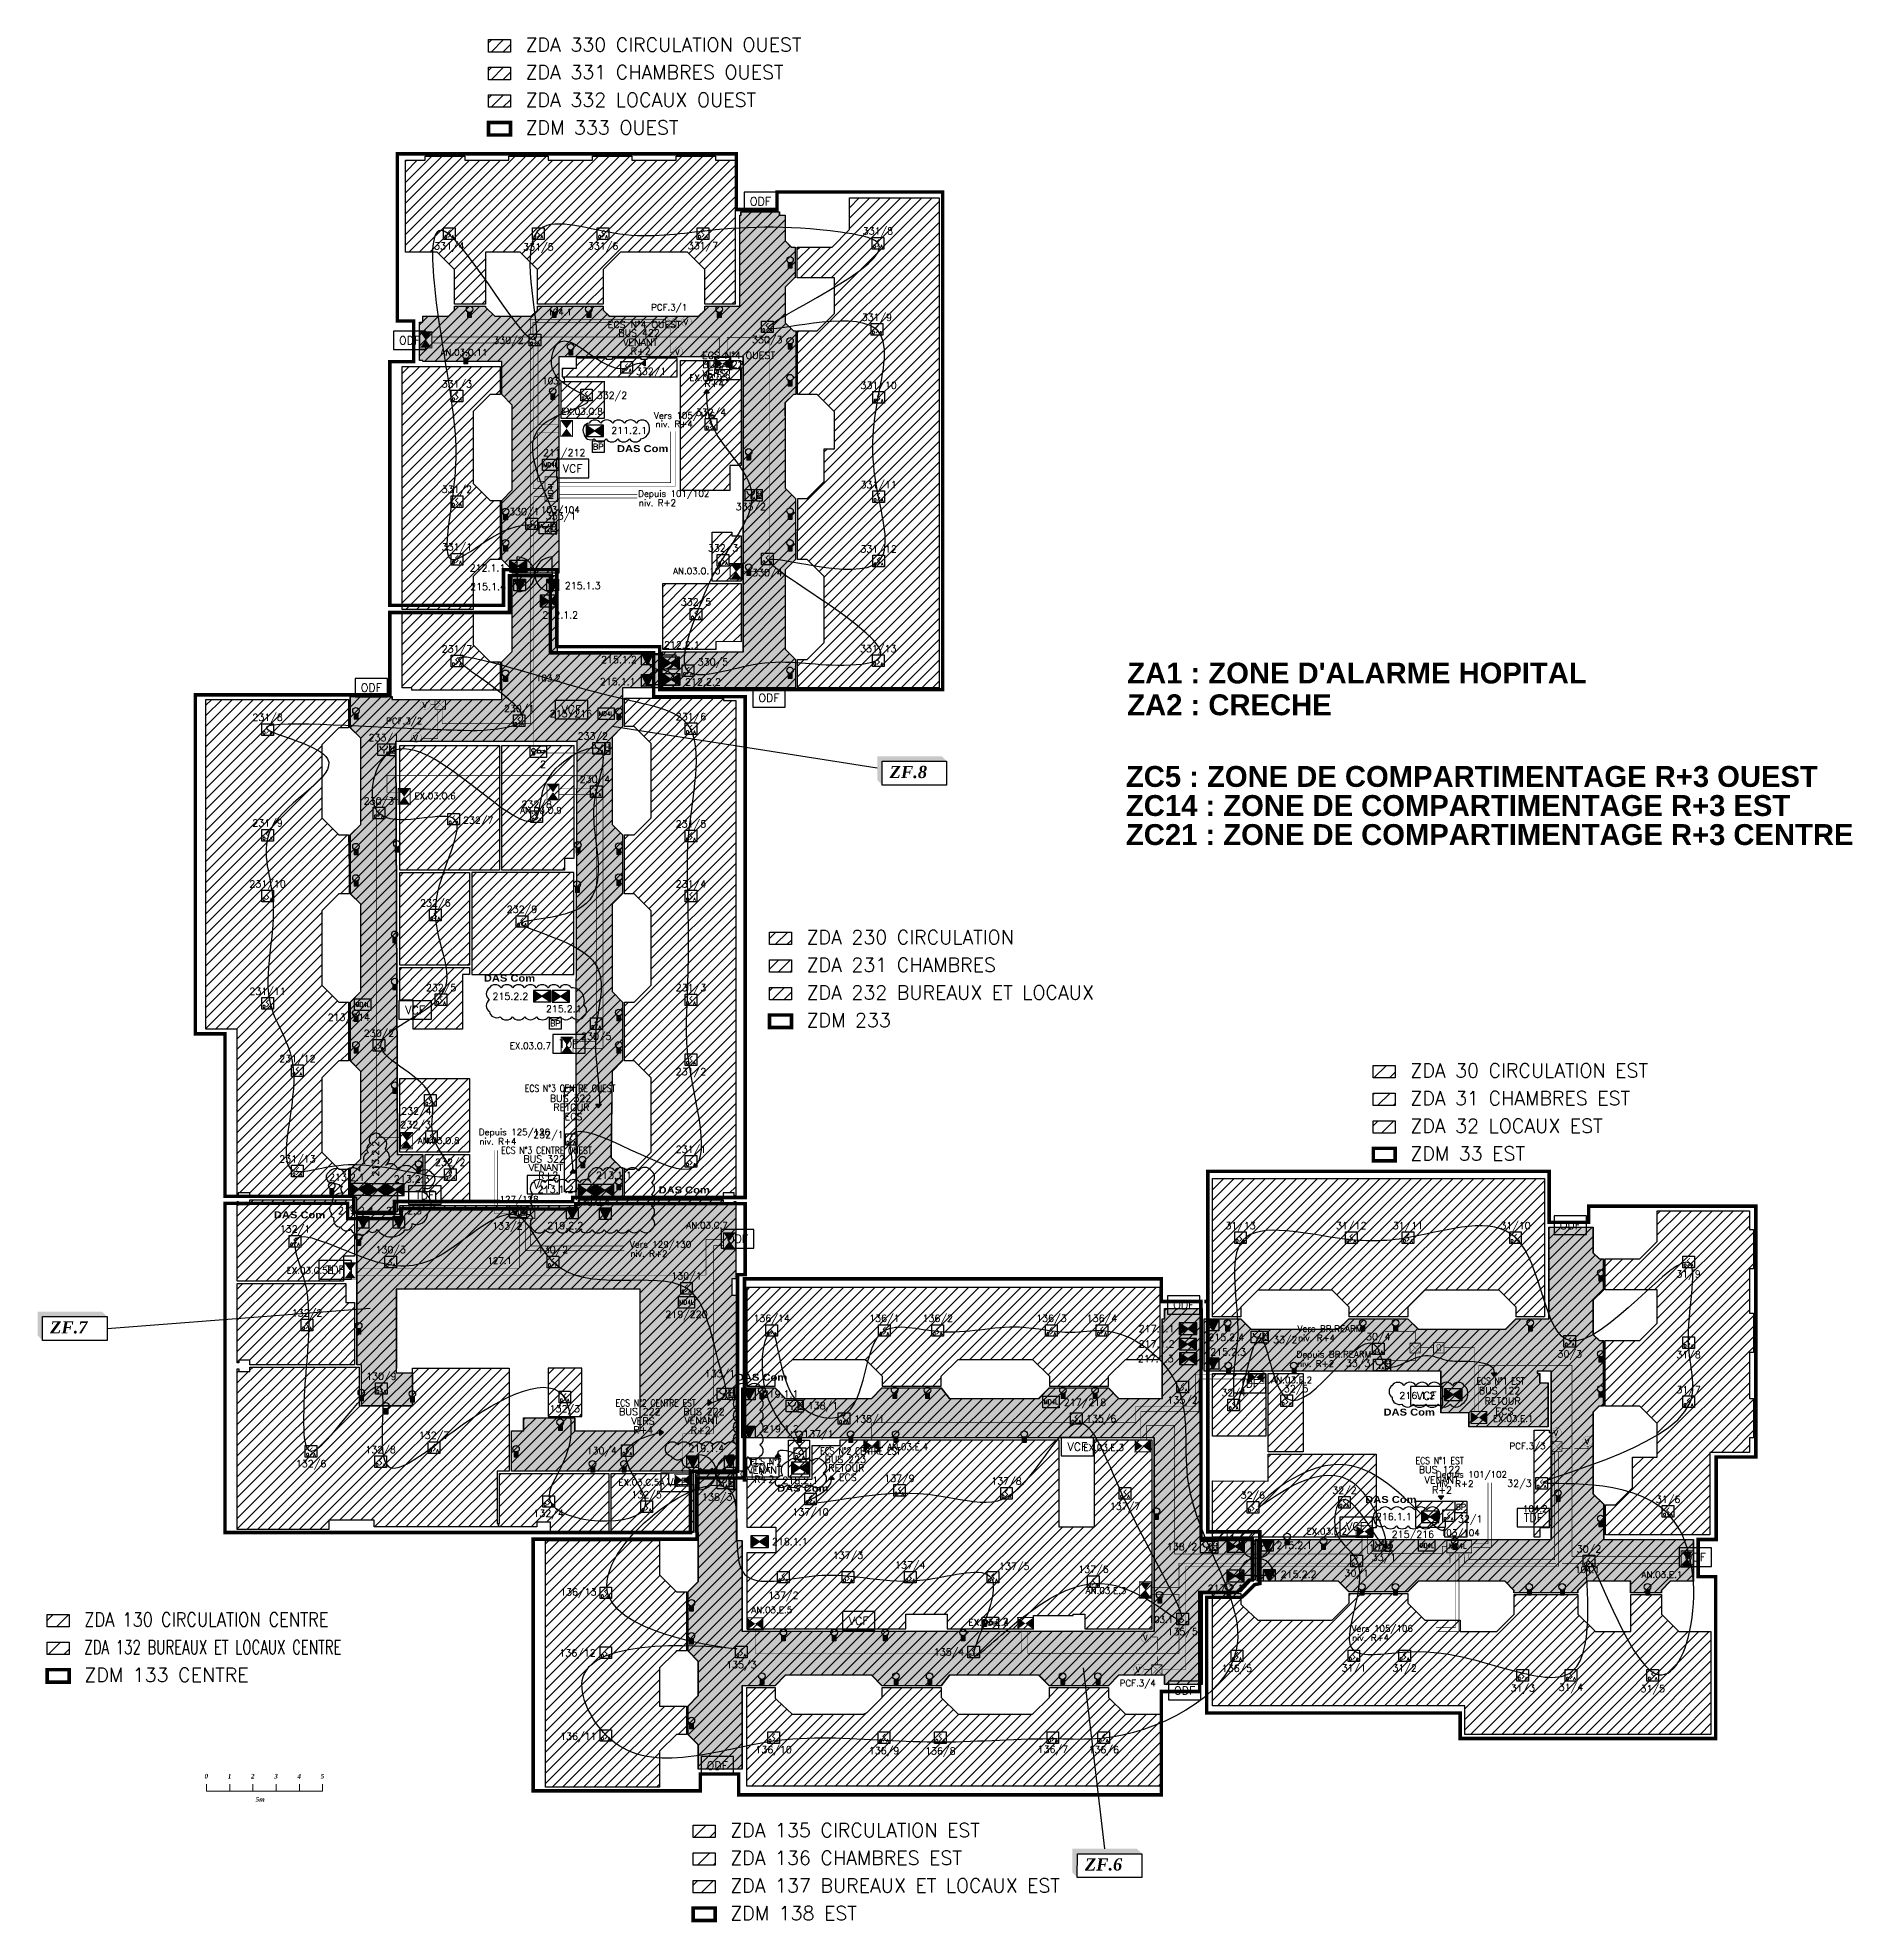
# Model space of a CAD drawing. Header units: millimetres. Extents: x 106.5 to 184.7, y 0.5 to 81.7.
import ezdxf
from ezdxf.enums import TextEntityAlignment as Align

# ---------------------------------------------------------------- set-up
doc = ezdxf.new("R2010")
doc.units = ezdxf.units.MM
for name, pattern in [('CACHE2', [4.7625, 3.175, -1.5875]), ('CONTINU', [0]), ('SLD', [0])]:
    doc.linetypes.add(name, pattern=pattern)
for name, color, linetype in [('ATEIS MISE EN SECURITE', 7, 'Continuous'), ('ATEIS ZONES MES', 7, 'Continuous'), ('DESENFUMAGE', 8, 'Continuous'), ('JCC-ADRESSAGE', 6, 'Continuous'), ('JCC-BOUTON POUSSOIR REARMEMENT CCF', 3, 'Continuous'), ('JCC-CCF', 6, 'Continuous'), ('JCC-COMMUN', 2, 'Continuous'), ('JCC-DECLENCHEUR MANUEL AVEC ISOLATEUR', 5, 'Continuous'), ('JCC-ELEMENT DEPORTE_4 L DAS', 1, 'Continuous'), ('JCC-FILERIE SDI', 6, 'Continuous'), ('JCC-INDICATEUR ACTION', 1, 'Continuous'), ('JCC-LOCAUX', 4, 'Continuous'), ('JCC-OPTIQUE_A', 1, 'Continuous'), ('JCC-REPETITEUR ALARME', 1, 'Continuous'), ('JCC-UAE-SDI', 7, 'Continuous'), ('JCC-VENTOUSE_PCF', 1, 'Continuous'), ('JCC-ZONING ZDA-ZDM', 5, 'Continuous'), ('PLAN01', 8, 'Continuous'), ('PORTES', 8, 'Continuous')]:
    doc.layers.add(name, color=color, linetype=linetype)
doc.layers.add('JCC-MD4L', color=1, linetype='Continuous', lineweight=0)
doc.styles.add('ARIAL', font='')
doc.styles.add('HELVL', font='ROMAND.SHX')
doc.styles.add('JOHNSON', font='')
doc.styles.add('LOCAUX', font='romans.shx', dxfattribs={"width": 0.75})
doc.styles.add('ROMANC', font='romanc')
doc.styles.add('ROMANC9', font='')
doc.styles.get("Standard").update_dxf_attribs({"font": 'romans.shx'})
doc.styles.add('TEXTE', font='romans.shx')
doc.styles.get('ARIAL').set_extended_font_data('Arial Black')
doc.styles.get('JOHNSON').set_extended_font_data('Arial', bold=True)
doc.styles.get('ROMANC9').set_extended_font_data('Times New Roman', italic=True, bold=True)
pattern_1 = [(45, (114.63628, 6.1839), (-0.2245064, 0.2245064), [])]
pattern_2 = [(45, (114.63662, 6.1839), (-0.2245064, 0.2245064), [])]
pattern_3 = [(45, (90.18524, -33.04255), (-0.3367596, 0.3367596), [])]
pattern_4 = [(45, (119.47044, -0.3227), (-0.3367596, 0.3367596), [])]
pattern_5 = [(0, (65.53863, 6.18391), (0.079375, 0.15875), [0, -0.15875])]

msp = doc.modelspace()

# ---------------------------------------------------------------- texts
at = {"layer": 'ATEIS MISE EN SECURITE', "color": 0, "style": 'HELVL'}
for s, height, p in [('104.1', 0.2749, (128.495, 69.732)), ('PCF.3/1', 0.2749, (132.964, 69.935)), ('AN.03.O.11', 0.2749, (123.891, 67.993)), ('103.1', 0.2749, (128.275, 66.767)), ('EX.03.O.9', 0.2749, (134.606, 66.899)), ('EX.03.O.8', 0.2749, (129.101, 65.449)), ('Vers 105/106', 0.27495, (133.087, 65.274)), ('niv. R+4', 0.2749, (133.152, 64.905)), ('Depuis 101/102', 0.27495, (132.408, 61.913)), ('niv. R+2', 0.2749, (132.435, 61.514)), ('103/104', 0.2749, (128.219, 61.214)), ('AN.03.O.10', 0.2749, (133.911, 58.576)), ('103.2', 0.2749, (128.006, 53.965)), ('PCF.3/2', 0.2749, (121.554, 52.119)), ('EX.03.O.6', 0.2749, (122.771, 48.894)), ('AN.03.O.9', 0.2749, (127.325, 48.274)), ('EX.03.O.7', 0.2749, (126.874, 38.13)), ('AN.03.O.8', 0.2749, (122.92, 34.045)), ('Depuis 125/126', 0.27495, (125.548, 34.414)), ('niv. R+4', 0.2749, (125.565, 34.012)), ('127/128', 0.2749, (126.441, 31.522)), ('AN.03.C.7', 0.2749, (134.481, 30.404)), ('Vers 129/130', 0.27495, (132.049, 29.578)), ('niv. R+2', 0.2749, (132.066, 29.176)), ('EX.03.C.5B', 0.2749, (117.267, 28.457)), ('127.1', 0.2749, (125.915, 28.874)), ('Vers BR.REARM', 0.27495, (160.798, 25.951)), ('niv. R+4', 0.2749, (160.816, 25.549)), ('Depuis BR.REARM', 0.27495, (160.757, 24.84)), ('niv. R+2', 0.2749, (160.774, 24.438)), ('AN.03.E.2', 0.2749, (159.669, 23.739)), ('EX.03.E.1', 0.2749, (169.215, 22.078)), ('AN.03.E.4', 0.2749, (143.132, 20.859)), ('EX.03.E.3', 0.2749, (151.581, 20.83)), ('PCF.3/3', 0.2749, (169.925, 20.893)), ('EX.03.C.5A', 0.2749, (131.553, 19.332)), ('Depuis 101/102', 0.27495, (166.757, 19.671)), ('niv. R+2', 0.2749, (166.775, 19.269)), ('104.2', 0.2749, (170.505, 18.189)), ('EX.03.E.2', 0.2749, (161.189, 17.218)), ('103/104', 0.2749, (166.969, 17.158)), ('103.2', 0.2749, (163.882, 16.513)), ('104.1', 0.2749, (172.751, 15.566)), ('AN.03.E.1', 0.2749, (175.611, 15.357)), ('AN.03.E.3', 0.2749, (151.676, 14.671)), ('AN.03.E.5', 0.2749, (137.282, 13.834)), ('EX.03.E.4', 0.2749, (146.633, 13.298)), ('103.1', 0.2749, (154.387, 13.423)), ('Vers 105/106', 0.27495, (163.127, 13.038)), ('niv. R+4', 0.2749, (163.145, 12.636)), ('PCF.3/4', 0.2749, (153.139, 10.683))]:
    msp.add_text(s, height=height, dxfattribs=at).set_placement(p)
at = {"layer": 'ATEIS ZONES MES', "color": 0, "char_height": 0.9, "attachment_point": 1, "style": 'JOHNSON'}
for s, insert, width in [("ZA1 : ZONE D'ALARME HOPITAL", (153.468, 54.772), 30.45065), ('ZA2 : CRECHE', (153.468, 53.403), 30.45065), ('ZC5 : ZONE DE COMPARTIMENTAGE R+3 OUEST', (153.411, 50.318), 39.97498), ('ZC14 : ZONE DE COMPARTIMENTAGE R+3 EST', (153.411, 49.066), 39.97498), ('ZC21 : ZONE DE COMPARTIMENTAGE R+3 CENTRE', (153.411, 47.815), 39.97498)]:
    msp.add_mtext(s, dxfattribs=dict(at, insert=insert, width=width))
at = {"layer": 'ATEIS ZONES MES', "char_height": 0.525, "width": 10.93839, "attachment_point": 1, "rotation": 359.9802}
for s, insert in [('{\\fTimes New Roman|b1|i1|c0|p18;ZF.8}', (143.236, 50.322)), ('{\\fTimes New Roman|b1|i1|c0|p18;ZF.7}', (107.085, 26.406)), ('{\\fTimes New Roman|b1|i1|c0|p18;ZF.6}', (151.643, 3.276))]:
    msp.add_mtext(s, dxfattribs=dict(at, insert=insert))
at = {"layer": 'JCC-CCF', "lineweight": 0, "char_height": 0.3, "width": 20.85784, "attachment_point": 1, "style": 'ARIAL'}
for insert in [(131.494, 64.136), (125.76, 41.332), (133.283, 32.209), (116.718, 31.139), (136.615, 24.144), (164.502, 22.642), (138.389, 19.364), (163.712, 18.88)]:
    msp.add_mtext('DAS Com', dxfattribs=dict(at, insert=insert))
at = {"layer": 'JCC-FILERIE SDI', "color": 4}
for s, p in [('BUS 422', (131.551, 68.812)), ('VENANT', (131.756, 68.418)), ('R+2', (132.087, 68.023)), ('BUS 422', (135.165, 67.459)), ('VERS', (135.172, 67.062)), ('R+4', (135.256, 66.64))]:
    msp.add_text(s, height=0.3, dxfattribs=at).set_placement(p)
at = {"layer": 'JCC-FILERIE SDI', "color": 1}
for s, p in [('BUS 322', (128.604, 35.857)), ('RETOUR', (128.757, 35.462)), ('ECS', (129.237, 35.068)), ('BUS 322', (127.465, 33.249)), ('VENANT', (127.692, 32.877)), ('R+2', (128.101, 32.546))]:
    msp.add_text(s, height=0.3, dxfattribs=at).set_placement(p)
at = {"layer": 'JCC-FILERIE SDI', "color": 6}
for s, p in [('BUS 122', (168.61, 23.266)), ('RETOUR', (168.853, 22.82)), ('ECS', (169.317, 22.374)), ('BUS 122', (166.022, 19.859)), ('VENANT', (166.265, 19.413)), ('R+2', (166.592, 18.987))]:
    msp.add_text(s, height=0.3, dxfattribs=at).set_placement(p)
at = {"layer": 'JCC-FILERIE SDI', "color": 3}
for s, p in [('BUS 222', (131.587, 22.36)), ('VERS', (132.113, 21.966)), ('BUS 222', (134.346, 22.365)), ('VENANT', (134.397, 21.982)), ('R+4', (132.195, 21.572)), (' R+2', (134.46, 21.555))]:
    msp.add_text(s, height=0.3, dxfattribs=at).set_placement(p)
at = {"layer": 'JCC-FILERIE SDI', "color": 5}
for s, p in [('BUS 223', (140.434, 20.306)), ('VENANT', (137.108, 19.853)), ('R+2', (137.402, 19.448)), ('RETOUR', (140.595, 19.932)), ('ECS', (141.049, 19.538))]:
    msp.add_text(s, height=0.3, dxfattribs=at).set_placement(p)
at = {"layer": 'JCC-UAE-SDI', "color": 4}
for p in [(131.098, 69.181), (135.155, 67.852)]:
    msp.add_text('ECS N°4 OUEST', height=0.3, dxfattribs=at).set_placement(p)
at = {"layer": 'JCC-UAE-SDI', "color": 1, "width": 0.8}
for p in [(127.525, 36.285), (126.509, 33.61)]:
    msp.add_text('ECS N°3 CENTRE OUEST', height=0.3, dxfattribs=at).set_placement(p)
at = {"layer": 'JCC-UAE-SDI', "color": 6, "width": 0.8}
for p in [(168.506, 23.686), (165.886, 20.251)]:
    msp.add_text('ECS N°1 EST', height=0.3, dxfattribs=at).set_placement(p)
at = {"layer": 'JCC-UAE-SDI', "color": 3, "width": 0.8}
msp.add_text('ECS N°2 CENTRE EST', height=0.3, dxfattribs=at).set_placement((131.436, 22.733))
at = {"layer": 'JCC-UAE-SDI', "color": 5, "width": 0.8}
for s, p in [('ECS N°2', (137.25, 20.202)), ('ECS N°2 CENTRE EST', (140.247, 20.664))]:
    msp.add_text(s, height=0.3, dxfattribs=at).set_placement(p)
at = {"layer": 'JCC-ZONING ZDA-ZDM', "color": 6, "insert": (127.558, 81.683), "char_height": 0.6, "width": 17.17107, "attachment_point": 1}
msp.add_mtext('ZDA 330 CIRCULATION OUEST', dxfattribs=at)
at = {"layer": 'JCC-ZONING ZDA-ZDM', "char_height": 0.6, "attachment_point": 1}
for s, insert, width in [('ZDA 331 CHAMBRES OUEST', (127.558, 80.493), 13.38672), ('ZDM 233', (139.66, 39.674), 6.6462)]:
    msp.add_mtext(s, dxfattribs=dict(at, insert=insert, width=width))
at = {"layer": 'JCC-ZONING ZDA-ZDM', "color": 1, "char_height": 0.6, "attachment_point": 1}
for s, insert, width in [('ZDA 332 LOCAUX OUEST', (127.558, 79.302), 18.5478), ('ZDM 138 EST ', (136.372, 1.213), 6.6462)]:
    msp.add_mtext(s, dxfattribs=dict(at, insert=insert, width=width))
at = {"layer": 'JCC-ZONING ZDA-ZDM', "color": 31, "char_height": 0.6, "attachment_point": 1}
for s, insert, width in [('ZDM 333 OUEST', (127.558, 78.112), 15.44738), ('ZDA 232 BUREAUX ET LOCAUX', (139.66, 40.864), 18.5478)]:
    msp.add_mtext(s, dxfattribs=dict(at, insert=insert, width=width))
at = {"layer": 'JCC-ZONING ZDA-ZDM', "color": 56, "insert": (139.66, 43.245), "char_height": 0.6, "width": 18.5478, "attachment_point": 1}
msp.add_mtext('ZDA 230 CIRCULATION', dxfattribs=at)
at = {"layer": 'JCC-ZONING ZDA-ZDM', "color": 4, "insert": (139.66, 42.055), "char_height": 0.6, "width": 18.5478, "attachment_point": 1}
msp.add_mtext('ZDA 231 CHAMBRES', dxfattribs=at)
at = {"layer": 'JCC-ZONING ZDA-ZDM', "color": 42, "insert": (165.657, 37.504), "char_height": 0.6, "width": 18.5478, "attachment_point": 1}
msp.add_mtext('ZDA 30 CIRCULATION EST', dxfattribs=at)
at = {"layer": 'JCC-ZONING ZDA-ZDM', "color": 106, "insert": (165.657, 36.314), "char_height": 0.6, "width": 18.5478, "attachment_point": 1}
msp.add_mtext('ZDA 31 CHAMBRES EST ', dxfattribs=at)
at = {"layer": 'JCC-ZONING ZDA-ZDM', "color": 3, "insert": (165.657, 35.123), "char_height": 0.6, "width": 18.5478, "attachment_point": 1}
msp.add_mtext('ZDA 32 LOCAUX EST ', dxfattribs=at)
at = {"layer": 'JCC-ZONING ZDA-ZDM', "color": 201, "char_height": 0.6, "attachment_point": 1}
for s, insert, width in [('ZDM 33 EST ', (165.657, 33.933), 6.6462), ('{\\W0.7;ZDA 132 BUREAUX ET LOCAUX CENTRE}', (108.558, 12.671), 18.5478)]:
    msp.add_mtext(s, dxfattribs=dict(at, insert=insert, width=width))
at = {"layer": 'JCC-ZONING ZDA-ZDM', "color": 113, "insert": (108.558, 13.862), "char_height": 0.6, "width": 18.5478, "attachment_point": 1}
msp.add_mtext('{\\W0.85;ZDA 130 CIRCULATION CENTRE}', dxfattribs=at)
at = {"layer": 'JCC-ZONING ZDA-ZDM', "color": 17, "insert": (108.558, 11.481), "char_height": 0.6, "width": 12.60006, "attachment_point": 1}
msp.add_mtext('ZDM 133 CENTRE', dxfattribs=at)
at = {"layer": 'JCC-ZONING ZDA-ZDM', "color": 11, "insert": (136.372, 4.784), "char_height": 0.6, "width": 18.5478, "attachment_point": 1}
msp.add_mtext('ZDA 135 CIRCULATION EST ', dxfattribs=at)
at = {"layer": 'JCC-ZONING ZDA-ZDM', "color": 184, "insert": (136.372, 3.594), "char_height": 0.6, "width": 18.5478, "attachment_point": 1}
msp.add_mtext('ZDA 136 CHAMBRES EST ', dxfattribs=at)
at = {"layer": 'JCC-ZONING ZDA-ZDM', "color": 142, "true_color": 0x009ce0, "insert": (136.372, 2.404), "char_height": 0.6, "width": 18.5478, "attachment_point": 1}
msp.add_mtext('ZDA 137 BUREAUX ET LOCAUX EST ', dxfattribs=at)

# ---------------------------------------------------------------- blocks, each defined once
blk = doc.blocks.new('VCF')
for p, q in [((0.7, 0.4), (-0.7, 0.4)), ((-0.7, 0.4), (-0.7, -0.4)), ((0.7, -0.4), (0.7, 0.4)), ((-0.7, -0.4), (0.7, -0.4))]:
    blk.add_line(p, q)
blk.add_text('VCF', height=0.35).set_placement((0, 0), align=Align.MIDDLE_CENTER)
blk = doc.blocks.new('TDF')
for p, q in [((0.7, 0.4), (-0.7, 0.4)), ((-0.7, 0.4), (-0.7, -0.4)), ((0.7, -0.4), (0.7, 0.4)), ((-0.7, -0.4), (0.7, -0.4))]:
    blk.add_line(p, q)
blk.add_text('TDF', height=0.35).set_placement((0, 0), align=Align.MIDDLE_CENTER)
blk = doc.blocks.new('ODF')
for p, q in [((0.7, 0.4), (-0.7, 0.4)), ((-0.7, 0.4), (-0.7, -0.4)), ((0.7, -0.4), (0.7, 0.4)), ((-0.7, -0.4), (0.7, -0.4))]:
    blk.add_line(p, q)
blk.add_text('ODF', height=0.35).set_placement((0, 0), align=Align.MIDDLE_CENTER)
blk = doc.blocks.new('optique_a')
at = {"layer": 'JCC-OPTIQUE_A', "color": 0}
blk.add_lwpolyline([(-2.5, 2.5), (2.5, 2.5), (2.5, -2.5), (-2.5, -2.5)], close=True, dxfattribs=at)
at = {"layer": 'JCC-OPTIQUE_A', "color": 0, "const_width": 0.385}
blk.add_lwpolyline([(0.54, 1.63), (-0.54, 0.54), (0.54, -0.54), (-0.54, -1.63)], dxfattribs=at)
at = {"layer": 'JCC-ADRESSAGE', "style": 'TEXTE'}
blk.add_attdef('ADRESSE', text='', height=3, dxfattribs=at).set_placement((0, 5), align=Align.MIDDLE)
at = {"layer": 'JCC-LOCAUX', "style": 'LOCAUX', "width": 0.85, "flags": 8}
for p in [(0, 13.75), (0, 11.25), (0, 8.75)]:
    blk.add_attdef('PIECE', text='', height=1.75, dxfattribs=at).set_placement(p, align=Align.MIDDLE)
at = {"layer": 'JCC-OPTIQUE_A', "color": 0}
for s, p in [('O', (-1.5, -2)), ('A', (1.5, -2))]:
    blk.add_text(s, height=1.25, dxfattribs=at).set_placement(p, align=Align.CENTER)
blk = doc.blocks.new('déclencheur manuel avec isolateur')
at = {"layer": 'JCC-DECLENCHEUR MANUEL AVEC ISOLATEUR', "color": 0}
for p, q in [((2.5, 2.5), (5.02, 2.5)), ((5.02, -2.5), (5.02, 2.5)), ((0, 0), (0, -1.66)), ((2.5, -2.5), (5.02, -2.5))]:
    blk.add_line(p, q, dxfattribs=at)
blk.add_lwpolyline([(-2.5, 2.5), (2.5, 2.5), (2.5, -2.5), (-2.5, -2.5)], close=True, dxfattribs=at)
blk.add_arc((0, 1.66), 1.66, 180, 0, dxfattribs=at)
at = {"layer": 'JCC-ADRESSAGE', "style": 'TEXTE'}
blk.add_attdef('ADRESSE', text='', height=3, dxfattribs=at).set_placement((0, 5), align=Align.MIDDLE)
at = {"layer": 'JCC-DECLENCHEUR MANUEL AVEC ISOLATEUR', "color": 0}
blk.add_text('ICC', height=1.668, rotation=90, dxfattribs=at).set_placement((3.76, 0), align=Align.MIDDLE_CENTER)
blk.add_text('A', height=1.25, dxfattribs=at).set_placement((1.5, -2), align=Align.CENTER)
at = {"layer": 'JCC-LOCAUX', "style": 'LOCAUX', "width": 0.85, "flags": 8}
for p in [(0, 13.75), (0, 11.25), (0, 8.75)]:
    blk.add_attdef('PIECE', text='', height=1.75, dxfattribs=at).set_placement(p, align=Align.MIDDLE)
blk = doc.blocks.new('clapet coupe feu_Réarm élect')
at = {"layer": 'JCC-CCF'}
h = blk.add_hatch(color=0, dxfattribs=at)
h.paths.add_polyline_path([(-3.76, 2.5), (-3.76, -2.5), (0, 0)])
h.paths.add_polyline_path([(3.76, 2.5), (0, 0), (3.76, -2.5)])
at = {"layer": 'JCC-CCF', "color": 0}
for p, q in [((3.76, 2.5), (-3.76, -2.5)), ((-3.76, 2.5), (3.76, -2.5))]:
    blk.add_line(p, q, dxfattribs=at)
blk.add_lwpolyline([(3.76, 2.5), (-3.76, 2.5), (-3.76, -2.5), (3.76, -2.5)], close=True, dxfattribs=at)
at = {"layer": 'JCC-ADRESSAGE', "style": 'TEXTE'}
blk.add_attdef('ADRESSE', text='', height=3, dxfattribs=at).set_placement((0, 5), align=Align.MIDDLE)
at = {"layer": 'JCC-LOCAUX', "style": 'LOCAUX', "width": 0.85, "flags": 8}
for p in [(0, 13.75), (0, 11.25), (0, 8.75)]:
    blk.add_attdef('PIECE', text='', height=1.75, dxfattribs=at).set_placement(p, align=Align.MIDDLE)
blk = doc.blocks.new('ventouse PCF')
at = {"layer": 'JCC-VENTOUSE_PCF'}
blk.add_hatch(color=0, dxfattribs=at).paths.add_polyline_path([(0, -2.5), (2.5, 2.5), (-2.5, 2.5)])
at = {"layer": 'JCC-VENTOUSE_PCF', "color": 0}
for p, q in [((0, -2.5), (-2.5, 2.5)), ((2.5, 2.5), (0, -2.5))]:
    blk.add_line(p, q, dxfattribs=at)
blk.add_lwpolyline([(-2.5, 2.5), (2.5, 2.5), (2.5, -2.5), (-2.5, -2.5)], close=True, dxfattribs=at)
at = {"layer": 'JCC-ADRESSAGE', "style": 'TEXTE'}
blk.add_attdef('ADRESSE', text='', height=3, dxfattribs=at).set_placement((0, 5), align=Align.MIDDLE)
at = {"layer": 'JCC-LOCAUX', "style": 'LOCAUX', "width": 0.85, "flags": 8}
for p in [(0, 13.75), (0, 11.25), (0, 8.75)]:
    blk.add_attdef('PIECE', text='', height=1.75, dxfattribs=at).set_placement(p, align=Align.MIDDLE)
blk = doc.blocks.new('indicateur action')
at = {"layer": 'JCC-INDICATEUR ACTION'}
blk.add_hatch(color=0, dxfattribs=at).paths.add_polyline_path([(0.8, -0.05, -0.315344), (-0.8, -0.05), (-0.8, -2.5), (0.8, -2.5)])
at = {"layer": 'JCC-INDICATEUR ACTION', "color": 0}
for p, q in [((-0.8, -0.05), (-0.8, -2.5)), ((0.8, -2.5), (-0.8, -2.5)), ((0.8, -0.05), (0.8, -2.5))]:
    blk.add_line(p, q, dxfattribs=at)
blk.add_circle((0, 1.1), 1.4, dxfattribs=at)
at = {"layer": 'JCC-ADRESSAGE', "style": 'TEXTE'}
blk.add_attdef('ADRESSE', text='', height=3, dxfattribs=at).set_placement((0, 5), align=Align.MIDDLE)
at = {"layer": 'JCC-LOCAUX', "lineweight": 0, "style": 'LOCAUX', "width": 0.75, "flags": 8}
for p in [(0, 13.75), (0, 11.25), (0, 8.75)]:
    blk.add_attdef('PIECE', text='', height=1.75, dxfattribs=at).set_placement(p, align=Align.MIDDLE)
blk = doc.blocks.new('répétiteur alarme')
at = {"layer": 'JCC-REPETITEUR ALARME'}
blk.add_hatch(color=0, dxfattribs=at).paths.add_polyline_path([(-1.6, -0.09, -0.267949), (-2.4, -0.09), (-2.4, -1.4), (-1.6, -1.4)])
at = {"layer": 'JCC-REPETITEUR ALARME', "color": 0}
for p, q in [((0.94, 0.32), (2.8, 0.65)), ((2.8, 0.65), (2.15, -0.53)), ((-2.4, -0.09), (-2.4, -1.4)), ((-2.4, -1.4), (-1.6, -1.4)), ((-1.6, -0.09), (-1.6, -1.4)), ((2.15, -0.53), (0.94, -0.32))]:
    blk.add_line(p, q, dxfattribs=at)
for points in [[(-3.5, 2.5), (3.5, 2.5), (3.5, -2.5), (-3.5, -2.5)], [(-0.34, 0.64), (0.94, 0.64), (0.94, -0.64), (-0.34, -0.64)]]:
    blk.add_lwpolyline(points, close=True, dxfattribs=at)
blk.add_circle((-2, 0.6), 0.8, dxfattribs=at)
at = {"layer": 'JCC-ADRESSAGE', "style": 'TEXTE'}
blk.add_attdef('ADRESSE', text='', height=3, dxfattribs=at).set_placement((0, 5), align=Align.MIDDLE)
at = {"layer": 'JCC-LOCAUX', "style": 'LOCAUX', "width": 0.85, "flags": 8}
for p in [(0, 13.75), (0, 11.25), (0, 8.75)]:
    blk.add_attdef('PIECE', text='', height=1.75, dxfattribs=at).set_placement(p, align=Align.MIDDLE)
blk = doc.blocks.new('MD4L')
at = {"layer": 'JCC-ELEMENT DEPORTE_4 L DAS', "color": 0}
blk.add_lwpolyline([(-3.5, 2.5), (3.5, 2.5), (3.5, -2.5), (-3.5, -2.5)], close=True, dxfattribs=at)
at = {"layer": 'JCC-ADRESSAGE', "style": 'TEXTE'}
blk.add_attdef('ADRESSE', text='', height=3, dxfattribs=at).set_placement((0, 5), align=Align.MIDDLE)
at = {"layer": 'JCC-ELEMENT DEPORTE_4 L DAS', "color": 0, "width": 0.8}
blk.add_text('MD4L', height=2, dxfattribs=at).set_placement((0, 0), align=Align.MIDDLE_CENTER)
blk = doc.blocks.new('commun')
at = {"layer": 'JCC-COMMUN', "color": 0}
blk.add_lwpolyline([(-2.5, 2.5), (2.5, 2.5), (2.5, -2.5), (-2.5, -2.5)], close=True, dxfattribs=at)
at = {"layer": 'JCC-ADRESSAGE', "style": 'TEXTE'}
blk.add_attdef('ADRESSE', text='', height=3, dxfattribs=at).set_placement((0, 5), align=Align.MIDDLE)
at = {"layer": 'JCC-COMMUN', "color": 0, "style": 'TEXTE'}
blk.add_attdef('GENRE', text='', height=2.5, dxfattribs=at).set_placement((0, 0), align=Align.MIDDLE)
at = {"layer": 'JCC-LOCAUX', "style": 'LOCAUX', "width": 0.85, "flags": 8}
for p in [(0, 13.75), (0, 11.25), (0, 8.75)]:
    blk.add_attdef('PIECE', text='', height=1.75, dxfattribs=at).set_placement(p, align=Align.MIDDLE)
blk = doc.blocks.new('ECHELLE')
at = {"linetype": 'Continuous', "lineweight": 20}
for p, q in [((0, 3), (0, 0)), ((10, 0), (10, 3)), ((20, 0), (20, 3)), ((30, 0), (30, 3)), ((40, 0), (40, 3)), ((50, 0), (50, 3))]:
    blk.add_line(p, q, dxfattribs=at)
at = {"linetype": 'Continuous', "lineweight": 20, "const_width": 0.5, "flags": 128}
blk.add_lwpolyline([(0, 0), (50, 0)], dxfattribs=at)
at = {"linetype": 'Continuous', "style": 'ROMANC9'}
for s, p in [('0', (-0.83, 5.42)), ('1', (9.17, 5.42)), ('2', (19.17, 5.42)), ('3', (29.17, 5.42)), ('4', (39.17, 5.42)), ('5', (49.17, 5.42)), ('5m', (21.17, -4.58))]:
    blk.add_text(s, height=2, dxfattribs=at).set_placement(p)
blk = doc.blocks.new("VOLETS D'EXTRACTION DE DESENFUMAGE")
at = {"color": 1, "linetype": 'SLD', "const_width": 0.373}
blk.add_lwpolyline([(0, 5.12), (0, 0), (6.97, 0), (6.97, 5.12)], close=True, dxfattribs=at)
at = {"color": 1, "linetype": 'SLD'}
blk.add_solid([(0, 5.12), (0, 0), (6.97, 0), (6.97, 5.12)], dxfattribs=at)
blk = doc.blocks.new("VOLETS D'AMENEE D'AIR DESENFUMAGE")
at = {"color": 3, "linetype": 'SLD', "const_width": 0.373}
blk.add_lwpolyline([(0, 5.12), (0, 0), (6.97, 0), (6.97, 5.12)], close=True, dxfattribs=at)
at = {"color": 3, "linetype": 'SLD'}
blk.add_solid([(0, 5.12), (0, 0), (6.97, 0), (6.97, 5.12)], dxfattribs=at)
blk = doc.blocks.new('A$C20DD5AA8')
at = {"color": 4, "linetype": 'Continuous', "const_width": 0.364}
blk.add_lwpolyline([(0.18, 5.52), (0.18, 0.18), (10.88, 0.18), (10.88, 5.52)], close=True, dxfattribs=at)
at = {"linetype": 'Continuous', "style": 'ROMANC'}
blk.add_text('MD4L', height=2.183, dxfattribs=at).set_placement((1.13, 2))
blk = doc.blocks.new('VENTOUSE ELECTROMANETIQUE A RUPTURE')
at = {"color": 4, "linetype": 'Continuous', "const_width": 0.00535}
blk.add_lwpolyline([(-0.142, 0, 1), (0.142, 0, 1)], format="xyb", close=True, dxfattribs=at)
at = {"color": 1, "linetype": 'SLD', "style": 'ROMANC'}
blk.add_text('V', height=0.16, dxfattribs=at).set_placement((-0.077, -0.096))
blk = doc.blocks.new('BOITE DE RACCORDEMENT PCF')
at = {"color": 3, "linetype": 'Continuous', "const_width": 0.02}
blk.add_lwpolyline([(0, 0.275), (0, 0), (0.292, 0), (0.292, 0.275)], close=True, dxfattribs=at)
at = {"color": 3, "linetype": 'Continuous', "const_width": 0.01}
for points in [[(0.292, 0), (0, 0.275)], [(0.292, 0.275), (0, 0)]]:
    blk.add_lwpolyline(points, dxfattribs=at)
blk = doc.blocks.new('BOITIER RÉARMEMENT MOTEUR DE DESENFUMAGE')
at = {"linetype": 'Continuous', "const_width": 0.31}
blk.add_lwpolyline([(0, 4.52), (0, 0), (4.52, 0), (4.52, 4.52)], close=True, dxfattribs=at)
at = {"color": 1, "linetype": 'Continuous', "const_width": 0.2}
blk.add_lwpolyline([(2.71, 2.26, 3.408312), (1.81, 2.26), (1.38, 0.92), (3.2, 0.92), (2.71, 2.26)], format="xyb", dxfattribs=at)

# ---------------------------------------------------------------- hatches: boundary and pattern name
at = {"layer": 'ATEIS ZONES MES'}
h = msp.add_hatch(dxfattribs=at)
h.set_pattern_fill('DOTS', color=5, scale=0.1, style=0)
h.set_pattern_definition([(0, (153.9636, 6.18391), (0.079375, 0.15875), [0, -0.15875])])
edge = h.paths.add_edge_path()
edge.add_line((139.17, 72.667), (139.17, 71.334))
edge.add_line((139.17, 71.334), (139.139, 71.334))
edge.add_line((139.139, 71.334), (138.739, 70.934))
edge.add_line((138.739, 70.934), (138.739, 70.464))
edge.add_line((138.739, 70.464), (138.739, 69.403))
edge.add_line((138.739, 69.403), (139.091, 69.052))
edge.add_line((139.091, 69.052), (139.189, 69.052))
edge.add_line((139.189, 69.052), (139.189, 66.316))
edge.add_line((139.189, 66.316), (139.091, 66.316))
edge.add_line((139.091, 66.316), (138.728, 65.958))
edge.add_line((138.728, 65.958), (138.733, 64.814))
edge.add_line((138.733, 64.814), (138.733, 62.284))
edge.add_line((138.733, 62.284), (139.183, 61.834))
edge.add_line((139.183, 61.834), (139.183, 59.214))
edge.add_line((139.183, 59.214), (138.733, 58.764))
edge.add_line((138.733, 58.764), (138.733, 55.354))
edge.add_line((138.733, 55.354), (139.183, 54.904))
edge.add_line((139.183, 54.904), (139.183, 53.684))
edge.add_line((139.183, 53.684), (133.433, 53.684))
edge.add_line((133.433, 53.684), (133.433, 55.234))
edge.add_line((133.433, 55.234), (136.933, 55.234))
edge.add_line((136.933, 55.234), (136.934, 57.952))
edge.add_line((136.934, 57.952), (136.933, 60.647))
edge.add_line((136.933, 60.647), (136.934, 67.934))
edge.add_line((136.934, 67.934), (128.984, 67.934))
edge.add_line((128.984, 67.934), (128.984, 60.834))
edge.add_line((128.984, 60.834), (128.984, 58.619))
edge.add_line((128.984, 58.619), (128.698, 58.619))
edge.add_line((128.698, 58.619), (127.066, 58.619))
edge.add_line((127.066, 58.619), (127.034, 58.619))
edge.add_line((127.034, 58.619), (126.984, 58.619))
edge.add_line((126.984, 58.619), (126.984, 58.764))
edge.add_line((126.984, 58.764), (126.534, 59.214))
edge.add_line((126.534, 59.214), (126.534, 61.754))
edge.add_line((126.534, 61.754), (126.984, 62.204))
edge.add_line((126.984, 62.204), (126.984, 65.864))
edge.add_line((126.984, 65.864), (126.534, 66.314))
edge.add_line((126.534, 66.314), (126.534, 67.734))
edge.add_line((126.534, 67.734), (123.134, 67.734))
edge.add_line((123.134, 67.734), (123.134, 67.784))
edge.add_line((123.134, 67.784), (122.984, 67.784))
edge.add_line((122.984, 67.784), (122.984, 69.434))
edge.add_line((122.984, 69.434), (123.134, 69.434))
edge.add_line((123.134, 69.434), (123.134, 69.684))
edge.add_line((123.134, 69.684), (124.235, 69.684))
edge.add_line((124.235, 69.684), (124.5, 69.949))
edge.add_line((124.5, 69.949), (124.5, 70.12))
edge.add_line((124.5, 70.12), (125.834, 70.12))
edge.add_line((125.834, 70.12), (125.834, 70.084))
edge.add_line((125.834, 70.084), (126.234, 69.684))
edge.add_line((126.234, 69.684), (127.805, 69.684))
edge.add_line((127.805, 69.684), (128.07, 69.949))
edge.add_line((128.07, 69.949), (128.07, 70.12))
edge.add_line((128.07, 70.12), (130.897, 70.12))
edge.add_line((130.897, 70.12), (130.897, 69.949))
edge.add_line((130.897, 69.949), (131.162, 69.684))
edge.add_line((131.162, 69.684), (135.005, 69.684))
edge.add_line((135.005, 69.684), (135.27, 69.949))
edge.add_line((135.27, 69.949), (135.27, 70.12))
edge.add_line((135.27, 70.12), (136.784, 70.12))
edge.add_line((136.784, 70.12), (136.784, 74.034))
edge.add_line((136.784, 74.034), (136.834, 74.034))
edge.add_line((136.834, 74.034), (136.834, 74.184))
edge.add_line((136.834, 74.184), (138.484, 74.184))
edge.add_line((138.484, 74.184), (138.484, 74.034))
edge.add_line((138.484, 74.034), (138.734, 74.034))
edge.add_line((138.734, 74.034), (138.734, 72.933))
edge.add_line((138.734, 72.933), (138.999, 72.667))
edge.add_line((138.999, 72.667), (139.17, 72.667))
h = msp.add_hatch(dxfattribs=at)
h.set_pattern_fill('DOTS', color=5, scale=0.1, style=0)
h.set_pattern_definition([(0, (114.63662, 6.18391), (0.079375, 0.15875), [0, -0.15875])])
h.paths.add_polyline_path([(129.734, 39.134), (129.774, 51.373), (125.333, 51.373), (121.964, 51.373), (122.034, 33.584), (123.133, 33.584), (123.133, 31.984), (122.034, 31.984), (122.034, 31.734), (122.034, 31.114), (120.294, 31.114), (120.294, 31.734), (120.009, 31.734), (120.009, 31.794), (120.009, 32.954), (120.459, 33.404), (120.459, 37.165), (120.009, 37.615), (120.009, 40.154), (120.459, 40.604), (120.459, 44.364), (120.009, 44.814), (120.009, 47.354), (120.459, 47.804), (120.459, 51.514), (120.009, 51.964), (120.009, 53.309), (121.804, 53.309), (121.804, 53.184), (126.534, 53.184), (126.534, 54.804), (126.984, 55.254), (126.984, 58.519), (128.914, 58.519), (128.914, 55.164), (133.334, 55.164), (133.334, 53.684), (131.734, 53.684), (131.734, 52.014), (131.284, 51.564), (131.284, 47.804), (131.734, 47.354), (131.734, 44.874), (131.734, 44.814), (131.284, 44.364), (131.284, 40.604), (131.734, 40.154), (131.734, 37.614), (131.284, 37.164), (131.234, 33.463), (131.734, 32.963), (131.734, 31.734), (131.284, 31.734), (129.828, 31.734), (129.734, 31.734)])
h = msp.add_hatch(dxfattribs=at)
h.set_pattern_fill('DOTS', color=1, scale=0.1, style=0)
h.set_pattern_definition([(0, (141.33471, 6.18391), (0.079375, 0.15875), [0, -0.15875])])
h.paths.add_polyline_path([(120.303, 31.014), (122.043, 31.014), (122.043, 31.011), (122.143, 31.011), (122.143, 31.384), (125.563, 31.384), (129.838, 31.384), (129.838, 31.634), (131.388, 31.634), (131.961, 31.634), (136.068, 31.634), (136.068, 31.434), (136.543, 31.434), (136.543, 31.559), (136.616, 31.559), (136.613, 28.234), (136.443, 28.234), (136.443, 27.534), (136.643, 27.534), (136.643, 22.959), (136.643, 19.949), (126.954, 19.949), (126.954, 21.684), (127.479, 21.684), (127.479, 22.249), (129.671, 22.249), (129.673, 22.249), (129.673, 21.684), (132.493, 21.684), (132.493, 27.784), (121.993, 27.784), (121.993, 24.535), (121.986, 24.182), (122.691, 24.182), (122.691, 22.757), (120.491, 22.757), (120.491, 24.533), (120.303, 24.535)])
h = msp.add_hatch(dxfattribs=at)
h.set_pattern_fill('DOTS', color=3, scale=0.1, style=0)
h.set_pattern_definition(pattern_5)
edge = h.paths.add_edge_path()
edge.add_line((159.065, 16.969), (159.065, 17.009))
edge.add_line((159.065, 17.009), (171.722, 17.009))
edge.add_line((171.722, 17.009), (171.722, 24.259))
edge.add_line((171.722, 24.259), (171.121, 24.259))
edge.add_line((171.121, 24.259), (171.121, 24.159))
edge.add_line((171.121, 24.159), (171.222, 24.159))
edge.add_line((171.222, 24.159), (171.222, 23.759))
edge.add_line((171.222, 23.759), (171.572, 23.759))
edge.add_line((171.572, 23.759), (171.572, 21.859))
edge.add_line((171.572, 21.859), (168.172, 21.859))
edge.add_line((168.172, 21.859), (168.172, 22.459))
edge.add_line((168.172, 22.459), (166.972, 22.459))
edge.add_line((166.972, 22.459), (166.972, 24.259))
edge.add_line((166.972, 24.259), (164.815, 24.259))
edge.add_line((164.815, 24.259), (162.47, 24.259))
edge.add_line((162.47, 24.259), (158.222, 24.259))
edge.add_line((158.222, 24.259), (156.772, 24.259))
edge.add_line((156.772, 24.259), (156.772, 26.509))
edge.add_line((156.772, 26.509), (158.341, 26.509))
edge.add_line((158.341, 26.509), (158.791, 26.059))
edge.add_line((158.791, 26.059), (162.552, 26.059))
edge.add_line((162.552, 26.059), (163.002, 26.509))
edge.add_line((163.002, 26.509), (165.542, 26.509))
edge.add_line((165.542, 26.509), (165.992, 26.059))
edge.add_line((165.992, 26.059), (169.752, 26.059))
edge.add_line((169.752, 26.059), (170.202, 26.509))
edge.add_line((170.202, 26.509), (171.622, 26.509))
edge.add_line((171.622, 26.509), (171.622, 30.459))
edge.add_line((171.622, 30.459), (173.522, 30.459))
edge.add_line((173.522, 30.459), (173.522, 29.357))
edge.add_line((173.522, 29.357), (173.787, 29.092))
edge.add_line((173.787, 29.092), (173.958, 29.092))
edge.add_line((173.958, 29.092), (173.958, 27.759))
edge.add_line((173.958, 27.759), (173.971, 27.759))
edge.add_line((173.971, 27.759), (173.522, 27.309))
edge.add_line((173.522, 27.309), (173.522, 25.837))
edge.add_line((173.522, 25.837), (173.787, 25.572))
edge.add_line((173.787, 25.572), (173.958, 25.572))
edge.add_line((173.958, 25.572), (173.958, 22.745))
edge.add_line((173.958, 22.745), (173.774, 22.745))
edge.add_line((173.774, 22.745), (173.522, 22.493))
edge.add_line((173.522, 22.493), (173.522, 18.977))
edge.add_line((173.522, 18.977), (173.972, 18.527))
edge.add_line((173.972, 18.527), (173.972, 17.009))
edge.add_line((173.972, 17.009), (177.838, 17.009))
edge.add_line((177.838, 17.009), (177.838, 15.209))
edge.add_line((177.838, 15.209), (176.851, 15.209))
edge.add_line((176.851, 15.209), (176.456, 14.813))
edge.add_line((176.456, 14.813), (176.456, 14.715))
edge.add_line((176.456, 14.715), (175.138, 14.715))
edge.add_line((175.138, 14.715), (175.138, 15.209))
edge.add_line((175.138, 15.209), (173.252, 15.209))
edge.add_line((173.252, 15.209), (172.856, 14.813))
edge.add_line((172.856, 14.813), (172.856, 14.724))
edge.add_line((172.856, 14.724), (172.856, 14.715))
edge.add_line((172.856, 14.715), (170.12, 14.715))
edge.add_line((170.12, 14.715), (170.12, 14.813))
edge.add_line((170.12, 14.813), (169.724, 15.209))
edge.add_line((169.724, 15.209), (165.991, 15.209))
edge.add_line((165.991, 15.209), (165.541, 14.759))
edge.add_line((165.541, 14.759), (163.002, 14.759))
edge.add_line((163.002, 14.759), (162.553, 15.209))
edge.add_line((162.553, 15.209), (159.065, 15.209))
edge.add_line((159.065, 15.209), (159.065, 16.969))
h = msp.add_hatch(dxfattribs=at)
h.set_pattern_fill('DOTS', color=3, scale=0.1, style=0)
h.set_pattern_definition(pattern_5)
h.paths.add_polyline_path([(156.672, 24.329), (156.602, 24.329), (156.602, 16.968), (158.966, 16.969), (158.966, 15.289), (158.966, 15.259), (158.806, 15.259), (158.342, 14.759), (156.672, 14.759), (156.672, 10.759), (155.072, 10.759), (155.072, 11.159), (153.092, 11.159), (152.642, 10.709), (150.102, 10.709), (149.652, 11.159), (145.792, 11.159), (145.442, 10.709), (142.902, 10.709), (142.452, 11.159), (138.742, 11.159), (138.292, 10.709), (136.872, 10.709), (136.872, 7.109), (134.997, 7.109), (134.997, 8.164), (134.547, 8.614), (134.547, 9.834), (134.997, 10.284), (134.997, 11.759), (134.547, 12.214), (134.547, 14.754), (134.997, 15.204), (134.997, 17.309), (134.882, 17.309), (134.882, 19.849), (136.622, 19.849), (136.622, 16.959), (136.872, 16.959), (136.872, 13.059), (154.622, 13.059), (154.622, 21.384), (136.872, 21.384), (136.872, 23.534), (138.292, 23.534), (138.742, 23.084), (142.452, 23.084), (142.902, 23.534), (145.442, 23.534), (145.792, 23.084), (149.652, 23.084), (150.102, 23.534), (152.642, 23.534), (153.092, 23.084), (154.972, 23.084), (154.972, 26.509), (155.072, 26.509), (155.072, 26.959), (156.672, 26.959)])
at = {"layer": 'JCC-FILERIE SDI'}
for color, points in [(4, [(132.545, 67.673), (132.701, 67.555), (132.701, 67.791)]), (4, [(135.35, 66.535), (135.232, 66.379), (135.468, 66.379)]), (1, [(130.705, 35.603), (130.823, 35.759), (130.587, 35.759)]), (1, [(129.478, 32.803), (129.714, 32.803), (129.596, 32.959)]), (6, [(169.27, 24.026), (169.388, 24.183), (169.152, 24.183)]), (3, [(135.58, 22.898), (135.424, 23.016), (135.424, 22.78)]), (3, [(133.5, 21.609), (133.344, 21.727), (133.344, 21.491)]), (5, [(138.423, 20.717), (138.305, 20.561), (138.541, 20.561)]), (5, [(140.726, 19.743), (140.608, 19.586), (140.844, 19.586)]), (6, [(166.984, 18.733), (167.102, 18.89), (166.866, 18.89)])]:
    msp.add_hatch(color=color, dxfattribs=at).paths.add_polyline_path(points)
at = {"layer": 'JCC-ZONING ZDA-ZDM'}
h = msp.add_hatch(dxfattribs=at)
h.set_pattern_fill('ANSI31', color=6, scale=0.1125, style=0)
h.set_pattern_definition([(45, (76.84052, -20.19815), (-0.2525697, 0.2525697), [])])
h.paths.add_polyline_path([(125.961, 81.602), (126.907, 81.602), (126.907, 81.065), (125.961, 81.065)])
h = msp.add_hatch(dxfattribs=at)
h.set_pattern_fill('ANSI31', color=256, scale=0.1125, style=0)
h.set_pattern_definition([(45, (76.84052, -21.38842), (-0.2525697, 0.2525697), [])])
h.paths.add_polyline_path([(125.961, 80.412), (126.907, 80.412), (126.907, 79.875), (125.961, 79.875)])
h = msp.add_hatch(dxfattribs=at)
h.set_pattern_fill('ANSI31', color=1, scale=0.1125, style=0)
h.set_pattern_definition([(45, (76.84052, -22.5787), (-0.2525697, 0.2525697), [])])
h.paths.add_polyline_path([(125.961, 79.222), (126.907, 79.222), (126.907, 78.685), (125.961, 78.685)])
h = msp.add_hatch(dxfattribs=at)
h.set_pattern_fill('ANSI31', color=256, scale=0.1, style=0)
h.set_pattern_definition(pattern_2)
edge = h.paths.add_edge_path()
edge.add_line((122.387, 76.403), (123.236, 76.403))
edge.add_line((123.236, 76.403), (123.236, 76.583))
edge.add_line((123.236, 76.583), (124.936, 76.583))
edge.add_line((124.936, 76.583), (124.936, 76.403))
edge.add_line((124.936, 76.403), (126.837, 76.403))
edge.add_line((126.837, 76.403), (126.837, 76.583))
edge.add_line((126.837, 76.583), (128.537, 76.583))
edge.add_line((128.537, 76.583), (128.537, 76.403))
edge.add_line((128.537, 76.403), (130.436, 76.403))
edge.add_line((130.436, 76.403), (130.436, 76.583))
edge.add_line((130.436, 76.583), (132.086, 76.583))
edge.add_line((132.086, 76.583), (132.136, 76.583))
edge.add_line((132.136, 76.583), (132.136, 76.407))
edge.add_line((132.136, 76.407), (134.037, 76.403))
edge.add_line((134.037, 76.403), (134.037, 76.583))
edge.add_line((134.037, 76.583), (135.737, 76.583))
edge.add_line((135.737, 76.583), (135.737, 76.403))
edge.add_line((135.737, 76.403), (136.587, 76.403))
edge.add_line((136.587, 76.403), (136.587, 70.2))
edge.add_line((136.587, 70.2), (135.273, 70.2))
edge.add_line((135.273, 70.2), (135.273, 71.704))
edge.add_line((135.273, 71.704), (134.524, 72.452))
edge.add_line((134.524, 72.452), (131.649, 72.452))
edge.add_line((131.649, 72.452), (130.9, 71.704))
edge.add_line((130.9, 71.704), (130.9, 70.2))
edge.add_line((130.9, 70.2), (128.073, 70.2))
edge.add_line((128.073, 70.2), (128.073, 71.704))
edge.add_line((128.073, 71.704), (127.325, 72.452))
edge.add_line((127.325, 72.452), (125.837, 72.452))
edge.add_line((125.837, 72.452), (125.837, 70.2))
edge.add_line((125.837, 70.2), (124.503, 70.2))
edge.add_line((124.503, 70.2), (124.503, 71.704))
edge.add_line((124.503, 71.704), (123.754, 72.452))
edge.add_line((123.754, 72.452), (122.387, 72.452))
edge.add_line((122.387, 72.452), (122.387, 76.403))
h = msp.add_hatch(dxfattribs=at)
h.set_pattern_fill('ANSI31', color=256, scale=0.1, style=0)
h.set_pattern_definition(pattern_2)
edge = h.paths.add_edge_path()
edge.add_line((139.253, 71.334), (139.253, 72.667))
edge.add_line((139.253, 72.667), (140.703, 72.667))
edge.add_line((140.703, 72.667), (140.756, 72.667))
edge.add_line((140.756, 72.667), (141.485, 73.395))
edge.add_line((141.485, 73.395), (141.505, 73.416))
edge.add_line((141.505, 73.416), (141.505, 74.784))
edge.add_line((141.505, 74.784), (145.362, 74.784))
edge.add_line((145.362, 74.784), (145.362, 53.684))
edge.add_line((145.362, 53.684), (139.267, 53.684))
edge.add_line((139.267, 53.684), (139.267, 54.904))
edge.add_line((139.267, 54.904), (139.687, 54.904))
edge.add_line((139.687, 54.904), (140.417, 55.634))
edge.add_line((140.417, 55.634), (140.417, 58.484))
edge.add_line((140.417, 58.484), (139.687, 59.214))
edge.add_line((139.687, 59.214), (139.267, 59.214))
edge.add_line((139.267, 59.214), (139.287, 61.834))
edge.add_line((139.287, 61.834), (139.687, 61.834))
edge.add_line((139.687, 61.834), (140.417, 62.564))
edge.add_line((140.417, 62.564), (140.417, 63.984))
edge.add_line((140.417, 63.984), (140.857, 63.984))
edge.add_line((140.857, 63.984), (140.859, 64.084))
edge.add_line((140.859, 64.084), (140.859, 65.567))
edge.add_line((140.859, 65.567), (140.111, 66.316))
edge.add_line((140.111, 66.316), (139.273, 66.316))
edge.add_line((139.273, 66.316), (139.273, 69.052))
edge.add_line((139.273, 69.052), (140.111, 69.052))
edge.add_line((140.111, 69.052), (140.859, 69.801))
edge.add_line((140.859, 69.801), (140.859, 71.234))
edge.add_line((140.859, 71.234), (140.859, 71.334))
edge.add_line((140.859, 71.334), (139.26, 71.334))
h = msp.add_hatch(dxfattribs=at)
h.set_pattern_fill('ANSI31', color=6, scale=0.1, style=0)
h.set_pattern_definition(pattern_2)
edge = h.paths.add_edge_path()
edge.add_line((139.173, 72.667), (139.173, 71.334))
edge.add_line((139.173, 71.334), (139.142, 71.334))
edge.add_line((139.142, 71.334), (138.742, 70.934))
edge.add_line((138.742, 70.934), (138.742, 70.464))
edge.add_line((138.742, 70.464), (138.742, 69.403))
edge.add_line((138.742, 69.403), (139.094, 69.052))
edge.add_line((139.094, 69.052), (139.192, 69.052))
edge.add_line((139.192, 69.052), (139.192, 66.316))
edge.add_line((139.192, 66.316), (139.094, 66.316))
edge.add_line((139.094, 66.316), (138.731, 65.958))
edge.add_line((138.731, 65.958), (138.736, 64.814))
edge.add_line((138.736, 64.814), (138.736, 62.284))
edge.add_line((138.736, 62.284), (139.186, 61.834))
edge.add_line((139.186, 61.834), (139.186, 59.214))
edge.add_line((139.186, 59.214), (138.736, 58.764))
edge.add_line((138.736, 58.764), (138.736, 55.354))
edge.add_line((138.736, 55.354), (139.186, 54.904))
edge.add_line((139.186, 54.904), (139.186, 53.684))
edge.add_line((139.186, 53.684), (133.436, 53.684))
edge.add_line((133.436, 53.684), (133.436, 55.234))
edge.add_line((133.436, 55.234), (136.936, 55.234))
edge.add_line((136.936, 55.234), (136.937, 57.952))
edge.add_line((136.937, 57.952), (136.936, 60.647))
edge.add_line((136.936, 60.647), (136.937, 67.934))
edge.add_line((136.937, 67.934), (128.987, 67.934))
edge.add_line((128.987, 67.934), (128.987, 60.834))
edge.add_line((128.987, 60.834), (128.987, 58.619))
edge.add_line((128.987, 58.619), (128.701, 58.619))
edge.add_line((128.701, 58.619), (127.069, 58.619))
edge.add_line((127.069, 58.619), (127.037, 58.619))
edge.add_line((127.037, 58.619), (126.987, 58.619))
edge.add_line((126.987, 58.619), (126.987, 58.764))
edge.add_line((126.987, 58.764), (126.537, 59.214))
edge.add_line((126.537, 59.214), (126.537, 61.754))
edge.add_line((126.537, 61.754), (126.987, 62.204))
edge.add_line((126.987, 62.204), (126.987, 65.864))
edge.add_line((126.987, 65.864), (126.537, 66.314))
edge.add_line((126.537, 66.314), (126.537, 67.734))
edge.add_line((126.537, 67.734), (123.137, 67.734))
edge.add_line((123.137, 67.734), (123.137, 67.784))
edge.add_line((123.137, 67.784), (122.987, 67.784))
edge.add_line((122.987, 67.784), (122.987, 69.434))
edge.add_line((122.987, 69.434), (123.137, 69.434))
edge.add_line((123.137, 69.434), (123.137, 69.684))
edge.add_line((123.137, 69.684), (124.238, 69.684))
edge.add_line((124.238, 69.684), (124.503, 69.949))
edge.add_line((124.503, 69.949), (124.503, 70.12))
edge.add_line((124.503, 70.12), (125.837, 70.12))
edge.add_line((125.837, 70.12), (125.837, 70.084))
edge.add_line((125.837, 70.084), (126.237, 69.684))
edge.add_line((126.237, 69.684), (127.808, 69.684))
edge.add_line((127.808, 69.684), (128.073, 69.949))
edge.add_line((128.073, 69.949), (128.073, 70.12))
edge.add_line((128.073, 70.12), (130.9, 70.12))
edge.add_line((130.9, 70.12), (130.9, 69.949))
edge.add_line((130.9, 69.949), (131.166, 69.684))
edge.add_line((131.166, 69.684), (135.008, 69.684))
edge.add_line((135.008, 69.684), (135.273, 69.949))
edge.add_line((135.273, 69.949), (135.273, 70.12))
edge.add_line((135.273, 70.12), (136.787, 70.12))
edge.add_line((136.787, 70.12), (136.787, 74.034))
edge.add_line((136.787, 74.034), (136.837, 74.034))
edge.add_line((136.837, 74.034), (136.837, 74.184))
edge.add_line((136.837, 74.184), (138.487, 74.184))
edge.add_line((138.487, 74.184), (138.487, 74.034))
edge.add_line((138.487, 74.034), (138.737, 74.034))
edge.add_line((138.737, 74.034), (138.737, 72.933))
edge.add_line((138.737, 72.933), (139.002, 72.667))
edge.add_line((139.002, 72.667), (139.173, 72.667))
h = msp.add_hatch(dxfattribs=at)
h.set_pattern_fill('ANSI31', color=5, scale=0.1, style=0)
h.set_pattern_definition(pattern_2)
edge = h.paths.add_edge_path()
edge.add_line((126.457, 61.754), (126.457, 59.214))
edge.add_line((126.457, 59.214), (126.037, 59.214))
edge.add_line((126.037, 59.214), (125.307, 58.484))
edge.add_line((125.307, 58.484), (125.307, 57.059))
edge.add_line((125.307, 57.059), (122.242, 57.059))
edge.add_line((122.242, 57.059), (122.242, 60.359))
edge.add_line((122.242, 60.359), (122.242, 63.984))
edge.add_line((122.242, 63.984), (122.242, 67.529))
edge.add_line((122.242, 67.529), (126.457, 67.529))
edge.add_line((126.457, 67.529), (126.457, 66.314))
edge.add_line((126.457, 66.314), (126.037, 66.314))
edge.add_line((126.037, 66.314), (125.307, 65.584))
edge.add_line((125.307, 65.584), (125.307, 62.484))
edge.add_line((125.307, 62.484), (126.037, 61.754))
edge.add_line((126.037, 61.754), (126.537, 61.754))
h = msp.add_hatch(dxfattribs=at)
h.set_pattern_fill('ANSI31', color=1, scale=0.1, style=0)
h.set_pattern_definition(pattern_2)
h.paths.add_polyline_path([(129.737, 67.884), (129.737, 67.434), (129.137, 67.434), (129.137, 67.083), (134.086, 67.083), (134.086, 67.884), (132.78, 67.884), (132.78, 67.823), (132.532, 67.823), (132.532, 67.884), (131.291, 67.884), (131.291, 67.823), (131.043, 67.823), (131.043, 67.884)])
h = msp.add_hatch(dxfattribs=at)
h.set_pattern_fill('ANSI31', color=1, scale=0.1, style=0)
h.set_pattern_definition(pattern_2)
h.paths.add_polyline_path([(136.437, 67.784), (136.437, 67.434), (136.837, 67.434), (136.837, 63.264), (136.357, 63.264), (136.357, 62.184), (134.236, 62.184), (134.236, 67.784)])
h = msp.add_hatch(dxfattribs=at)
h.set_pattern_fill('ANSI31', color=1, scale=0.1, style=0)
h.set_pattern_definition(pattern_2)
edge = h.paths.add_edge_path()
edge.add_line((130.936, 66.884), (130.936, 65.284))
edge.add_line((130.936, 65.284), (129.087, 65.284))
edge.add_line((129.087, 65.284), (129.087, 66.883))
edge.add_line((129.087, 66.883), (130.936, 66.883))
h = msp.add_hatch(dxfattribs=at)
h.set_pattern_fill('ANSI31', color=1, scale=0.1, style=0)
h.set_pattern_definition(pattern_2)
h.paths.add_polyline_path([(135.59, 60.384), (136.437, 60.384), (136.437, 60.234), (136.837, 60.234), (136.837, 58.276), (135.59, 58.276)])
h = msp.add_hatch(dxfattribs=at)
h.set_pattern_fill('ANSI31', color=56, scale=0.1, style=0)
h.set_pattern_definition(pattern_2)
h.paths.add_polyline_path([(129.737, 39.134), (129.777, 51.373), (125.336, 51.373), (121.967, 51.373), (122.037, 33.584), (123.136, 33.584), (123.136, 31.984), (122.037, 31.984), (122.037, 31.734), (122.037, 31.114), (120.297, 31.114), (120.297, 31.734), (120.012, 31.734), (120.012, 31.794), (120.012, 32.954), (120.462, 33.404), (120.462, 37.165), (120.012, 37.615), (120.012, 40.154), (120.462, 40.604), (120.462, 44.364), (120.012, 44.814), (120.012, 47.354), (120.462, 47.804), (120.462, 51.514), (120.012, 51.964), (120.012, 53.309), (121.807, 53.309), (121.807, 53.184), (126.537, 53.184), (126.537, 54.804), (126.987, 55.254), (126.987, 58.519), (128.917, 58.519), (128.917, 55.164), (133.337, 55.164), (133.337, 53.684), (131.737, 53.684), (131.737, 52.014), (131.287, 51.564), (131.287, 47.804), (131.737, 47.354), (131.737, 44.874), (131.737, 44.814), (131.287, 44.364), (131.287, 40.604), (131.737, 40.154), (131.737, 37.614), (131.287, 37.164), (131.237, 33.463), (131.737, 32.963), (131.737, 31.734), (131.287, 31.734), (129.831, 31.734), (129.737, 31.734)])
h = msp.add_hatch(dxfattribs=at)
h.set_pattern_fill('ANSI31', color=1, scale=0.1, style=0)
h.paths.add_polyline_path([(133.466, 58.176), (136.836, 58.176), (136.836, 55.67), (135.756, 55.682), (135.756, 55.336), (133.466, 55.336)])
h = msp.add_hatch(dxfattribs=at)
h.set_pattern_fill('ANSI31', color=4, scale=0.1, style=0)
h.set_pattern_definition(pattern_2)
h.paths.add_polyline_path([(122.242, 56.959), (125.307, 56.959), (125.307, 55.534), (126.037, 54.804), (126.457, 54.804), (126.457, 53.584), (122.657, 53.584), (122.657, 53.684), (122.242, 53.684)])
h = msp.add_hatch(dxfattribs=at)
h.set_pattern_fill('ANSI31', color=4, scale=0.1, style=0)
h.set_pattern_definition(pattern_2)
edge = h.paths.add_edge_path()
edge.add_line((113.792, 53.184), (119.932, 53.184))
edge.add_line((119.932, 53.184), (119.932, 51.964))
edge.add_line((119.932, 51.964), (119.512, 51.964))
edge.add_line((119.512, 51.964), (118.782, 51.234))
edge.add_line((118.782, 51.234), (118.782, 48.084))
edge.add_line((118.782, 48.084), (119.512, 47.354))
edge.add_line((119.512, 47.354), (119.932, 47.354))
edge.add_line((119.932, 47.354), (119.959, 45.99))
edge.add_line((119.959, 45.99), (119.959, 44.814))
edge.add_line((119.959, 44.814), (119.512, 44.814))
edge.add_line((119.512, 44.814), (118.782, 44.084))
edge.add_line((118.782, 44.084), (118.782, 40.884))
edge.add_line((118.782, 40.884), (119.512, 40.154))
edge.add_line((119.512, 40.154), (119.932, 40.154))
edge.add_line((119.932, 40.154), (119.932, 38.934))
edge.add_line((119.932, 38.934), (119.932, 37.615))
edge.add_line((119.932, 37.615), (119.512, 37.615))
edge.add_line((119.512, 37.615), (118.782, 36.885))
edge.add_line((118.782, 36.885), (118.782, 33.684))
edge.add_line((118.782, 33.684), (119.512, 32.954))
edge.add_line((119.512, 32.954), (119.932, 32.954))
edge.add_line((119.932, 32.954), (119.932, 31.734))
edge.add_line((119.932, 31.734), (115.687, 31.734))
edge.add_line((115.687, 31.734), (115.687, 31.934))
edge.add_line((115.687, 31.934), (115.187, 31.934))
edge.add_line((115.187, 31.934), (115.187, 31.809))
edge.add_line((115.187, 31.809), (115.142, 31.809))
edge.add_line((115.142, 31.809), (115.142, 38.784))
edge.add_line((115.142, 38.784), (115.142, 38.984))
edge.add_line((115.142, 38.984), (113.792, 38.984))
edge.add_line((113.792, 38.984), (113.792, 53.184))
h = msp.add_hatch(dxfattribs=at)
h.set_pattern_fill('ANSI31', color=4, scale=0.1, style=0)
h.set_pattern_definition(pattern_2)
h.paths.add_polyline_path([(131.817, 53.234), (136.087, 53.234), (136.087, 53.134), (136.607, 53.134), (136.607, 31.809), (136.537, 31.809), (136.537, 31.934), (136.062, 31.934), (136.062, 31.734), (131.817, 31.734), (131.817, 32.932), (131.817, 32.954), (132.237, 32.954), (132.319, 33.036), (132.967, 33.684), (132.967, 36.884), (132.237, 37.614), (131.817, 37.614), (131.817, 39.008), (131.817, 40.154), (132.237, 40.154), (132.967, 40.884), (132.967, 44.085), (132.237, 44.814), (131.817, 44.814), (131.817, 47.354), (132.237, 47.354), (132.319, 47.436), (132.967, 48.084), (132.967, 51.284), (132.237, 52.014), (131.817, 52.014)])
h = msp.add_hatch(dxfattribs=at)
h.set_pattern_fill('ANSI31', color=31, scale=0.1, style=0)
h.set_pattern_definition(pattern_2)
h.paths.add_polyline_path([(122.137, 45.834), (122.137, 51.203), (126.436, 51.203), (126.436, 45.834)])
h = msp.add_hatch(dxfattribs=at)
h.set_pattern_fill('ANSI31', color=31, scale=0.1, style=0)
h.set_pattern_definition(pattern_2)
h.paths.add_polyline_path([(129.237, 45.834), (126.536, 45.834), (126.536, 51.203), (129.637, 51.203), (129.637, 46.334), (129.237, 46.334)])
h = msp.add_hatch(dxfattribs=at)
h.set_pattern_fill('ANSI31', color=31, scale=0.1, style=0)
h.set_pattern_definition(pattern_2)
h.paths.add_polyline_path([(122.137, 45.734), (125.137, 45.734), (125.137, 41.734), (122.137, 41.734)])
h = msp.add_hatch(dxfattribs=at)
h.set_pattern_fill('ANSI31', color=31, scale=0.1, style=0)
h.set_pattern_definition(pattern_2)
h.paths.add_polyline_path([(125.237, 41.334), (129.637, 41.334), (129.637, 45.734), (125.237, 45.734)])
h = msp.add_hatch(dxfattribs=at)
h.set_pattern_fill('ANSI31', color=56, scale=0.1125, style=0)
h.set_pattern_definition([(45, (99.8901, -16.50298), (-0.2525697, 0.2525697), [])])
h.paths.add_polyline_path([(138.063, 43.164), (139.009, 43.164), (139.009, 42.627), (138.063, 42.627)])
h = msp.add_hatch(dxfattribs=at)
h.set_pattern_fill('ANSI31', color=31, scale=0.1, style=0)
h.set_pattern_definition(pattern_2)
h.paths.add_polyline_path([(122.137, 41.634), (125.137, 41.634), (125.137, 41.334), (124.837, 41.334), (124.837, 38.984), (123.235, 38.984), (122.716, 38.984), (122.716, 40.233), (122.137, 40.233)])
h = msp.add_hatch(dxfattribs=at)
h.set_pattern_fill('ANSI31', color=4, scale=0.1125, style=0)
h.set_pattern_definition([(45, (99.8901, -18.82833), (-0.2525697, 0.2525697), [])])
h.paths.add_polyline_path([(138.063, 41.974), (139.009, 41.974), (139.009, 41.437), (138.063, 41.437)])
h = msp.add_hatch(dxfattribs=at)
h.set_pattern_fill('ANSI31', color=31, scale=0.1125, style=0)
h.set_pattern_definition([(45, (88.9426, -61.01668), (-0.2525697, 0.2525697), [])])
h.paths.add_polyline_path([(138.063, 40.784), (139.009, 40.784), (139.009, 40.247), (138.063, 40.247)])
h = msp.add_hatch(dxfattribs=at)
h.set_pattern_fill('ANSI31', color=42, scale=0.15, style=0)
h.set_pattern_definition(pattern_4)
h.paths.add_polyline_path([(164.06, 37.423), (165.006, 37.423), (165.006, 36.886), (164.06, 36.886)])
h = msp.add_hatch(dxfattribs=at)
h.set_pattern_fill('ANSI31', color=31, scale=0.1, style=0)
h.set_pattern_definition(pattern_2)
h.paths.add_polyline_path([(122.137, 36.864), (125.137, 36.853), (125.137, 33.684), (122.137, 33.684)])
h = msp.add_hatch(dxfattribs=at)
h.set_pattern_fill('ANSI31', color=31, scale=0.1, style=0)
h.set_pattern_definition(pattern_2)
h.paths.add_polyline_path([(129.737, 31.984), (129.237, 31.984), (129.237, 36.484), (129.737, 36.484)])
h = msp.add_hatch(dxfattribs=at)
h.set_pattern_fill('ANSI31', color=106, scale=0.15, style=0)
h.set_pattern_definition(pattern_4)
h.paths.add_polyline_path([(164.06, 36.233), (165.006, 36.233), (165.006, 35.696), (164.06, 35.696)])
h = msp.add_hatch(dxfattribs=at)
h.set_pattern_fill('ANSI31', color=3, scale=0.15, style=0)
h.set_pattern_definition([(45, (80.598, -7.5504), (-0.3367596, 0.3367596), [])])
h.paths.add_polyline_path([(164.06, 35.043), (165.006, 35.043), (165.006, 34.506), (164.06, 34.506)])
h = msp.add_hatch(dxfattribs=at)
h.set_pattern_fill('ANSI31', color=31, scale=0.1, style=0)
h.set_pattern_definition(pattern_2)
h.paths.add_polyline_path([(125.137, 33.584), (125.137, 31.534), (123.696, 31.534), (123.696, 31.984), (123.236, 31.984), (123.236, 32.684), (123.236, 33.584)])
h = msp.add_hatch(dxfattribs=at)
h.set_pattern_fill('ANSI31', color=106, scale=0.1, style=0)
h.set_pattern_definition(pattern_1)
h.paths.add_polyline_path([(157.136, 26.589), (157.136, 32.554), (171.436, 32.554), (171.436, 26.589), (170.217, 26.589), (170.217, 27.009), (169.487, 27.739), (166.286, 27.739), (165.556, 27.009), (165.556, 26.589), (164.337, 26.589), (163.017, 26.589), (163.017, 27.009), (162.287, 27.739), (159.086, 27.739), (158.356, 27.009), (158.356, 26.589)])
h = msp.add_hatch(dxfattribs=at)
h.set_pattern_fill('ANSI31', color=201, scale=0.1, style=0)
h.set_pattern_definition(pattern_2)
edge = h.paths.add_edge_path()
edge.add_line((115.142, 31.559), (115.187, 31.559))
edge.add_line((115.187, 31.559), (115.187, 31.434))
edge.add_line((115.187, 31.434), (115.687, 31.434))
edge.add_line((115.687, 31.434), (115.687, 31.634))
edge.add_line((115.687, 31.634), (120.197, 31.634))
edge.add_line((120.197, 31.634), (120.197, 29.214))
edge.add_line((120.197, 29.214), (119.717, 29.214))
edge.add_line((119.717, 29.214), (119.717, 28.134))
edge.add_line((119.717, 28.134), (115.142, 28.134))
edge.add_line((115.142, 28.134), (115.142, 31.559))
h = msp.add_hatch(dxfattribs=at)
h.set_pattern_fill('ANSI31', color=113, scale=0.1, style=0)
h.set_pattern_definition(pattern_2)
h.paths.add_polyline_path([(120.297, 31.014), (122.037, 31.014), (122.037, 31.011), (122.137, 31.011), (122.137, 31.384), (125.557, 31.384), (129.831, 31.384), (129.831, 31.634), (131.381, 31.634), (131.955, 31.634), (136.062, 31.634), (136.062, 31.434), (136.537, 31.434), (136.537, 31.559), (136.609, 31.559), (136.607, 28.234), (136.437, 28.234), (136.437, 27.534), (136.637, 27.534), (136.637, 22.959), (136.637, 19.949), (126.947, 19.949), (126.947, 21.684), (127.472, 21.684), (127.472, 22.249), (129.664, 22.249), (129.667, 22.249), (129.667, 21.684), (132.487, 21.684), (132.487, 27.784), (121.987, 27.784), (121.987, 24.535), (121.986, 24.182), (122.691, 24.182), (122.691, 22.757), (120.491, 22.757), (120.491, 24.533), (120.297, 24.535)])
h = msp.add_hatch(dxfattribs=at)
h.set_pattern_fill('ANSI31', color=106, scale=0.1, style=0)
h.set_pattern_definition(pattern_1)
edge = h.paths.add_edge_path()
edge.add_line((176.292, 31.159), (180.256, 31.159))
edge.add_line((180.256, 31.159), (180.256, 30.359))
edge.add_line((180.256, 30.359), (180.436, 30.359))
edge.add_line((180.436, 30.359), (180.436, 28.659))
edge.add_line((180.436, 28.659), (180.256, 28.659))
edge.add_line((180.256, 28.659), (180.256, 26.758))
edge.add_line((180.256, 26.758), (180.436, 26.758))
edge.add_line((180.436, 26.758), (180.436, 25.058))
edge.add_line((180.436, 25.058), (180.256, 25.058))
edge.add_line((180.256, 25.058), (180.256, 23.084))
edge.add_line((180.256, 23.084), (180.436, 23.084))
edge.add_line((180.436, 23.084), (180.436, 21.384))
edge.add_line((180.436, 21.384), (180.259, 21.381))
edge.add_line((180.259, 21.381), (180.256, 20.759))
edge.add_line((180.256, 20.759), (178.548, 20.759))
edge.add_line((178.548, 20.759), (178.548, 17.209))
edge.add_line((178.548, 17.209), (174.066, 17.209))
edge.add_line((174.066, 17.209), (174.066, 18.503))
edge.add_line((174.066, 18.503), (174.492, 18.503))
edge.add_line((174.492, 18.503), (175.222, 19.233))
edge.add_line((175.222, 19.233), (175.222, 20.554))
edge.add_line((175.222, 20.554), (175.222, 20.559))
edge.add_line((175.222, 20.559), (176.292, 20.559))
edge.add_line((176.292, 20.559), (176.292, 21.996))
edge.add_line((176.292, 21.996), (175.543, 22.745))
edge.add_line((175.543, 22.745), (174.052, 22.745))
edge.add_line((174.052, 22.745), (174.052, 25.572))
edge.add_line((174.052, 25.572), (175.543, 25.572))
edge.add_line((175.543, 25.572), (176.292, 26.321))
edge.add_line((176.292, 26.321), (176.292, 27.659))
edge.add_line((176.292, 27.659), (176.292, 27.759))
edge.add_line((176.292, 27.759), (174.052, 27.759))
edge.add_line((174.052, 27.759), (174.052, 29.092))
edge.add_line((174.052, 29.092), (175.543, 29.092))
edge.add_line((175.543, 29.092), (176.292, 29.841))
edge.add_line((176.292, 29.841), (176.292, 31.159))
h = msp.add_hatch(dxfattribs=at)
h.set_pattern_fill('ANSI31', color=42, scale=0.1, style=0)
h.set_pattern_definition(pattern_1)
edge = h.paths.add_edge_path()
edge.add_line((159.08, 16.969), (159.08, 17.009))
edge.add_line((159.08, 17.009), (171.736, 17.009))
edge.add_line((171.736, 17.009), (171.736, 24.259))
edge.add_line((171.736, 24.259), (171.136, 24.259))
edge.add_line((171.136, 24.259), (171.136, 24.159))
edge.add_line((171.136, 24.159), (171.236, 24.159))
edge.add_line((171.236, 24.159), (171.236, 23.759))
edge.add_line((171.236, 23.759), (171.586, 23.759))
edge.add_line((171.586, 23.759), (171.586, 21.859))
edge.add_line((171.586, 21.859), (168.186, 21.859))
edge.add_line((168.186, 21.859), (168.186, 22.459))
edge.add_line((168.186, 22.459), (166.986, 22.459))
edge.add_line((166.986, 22.459), (166.986, 24.259))
edge.add_line((166.986, 24.259), (164.829, 24.259))
edge.add_line((164.829, 24.259), (162.484, 24.259))
edge.add_line((162.484, 24.259), (158.236, 24.259))
edge.add_line((158.236, 24.259), (156.786, 24.259))
edge.add_line((156.786, 24.259), (156.786, 26.509))
edge.add_line((156.786, 26.509), (158.356, 26.509))
edge.add_line((158.356, 26.509), (158.806, 26.059))
edge.add_line((158.806, 26.059), (162.567, 26.059))
edge.add_line((162.567, 26.059), (163.017, 26.509))
edge.add_line((163.017, 26.509), (165.556, 26.509))
edge.add_line((165.556, 26.509), (166.006, 26.059))
edge.add_line((166.006, 26.059), (169.767, 26.059))
edge.add_line((169.767, 26.059), (170.217, 26.509))
edge.add_line((170.217, 26.509), (171.636, 26.509))
edge.add_line((171.636, 26.509), (171.636, 30.459))
edge.add_line((171.636, 30.459), (173.536, 30.459))
edge.add_line((173.536, 30.459), (173.536, 29.357))
edge.add_line((173.536, 29.357), (173.802, 29.092))
edge.add_line((173.802, 29.092), (173.973, 29.092))
edge.add_line((173.973, 29.092), (173.973, 27.759))
edge.add_line((173.973, 27.759), (173.986, 27.759))
edge.add_line((173.986, 27.759), (173.536, 27.309))
edge.add_line((173.536, 27.309), (173.536, 25.837))
edge.add_line((173.536, 25.837), (173.802, 25.572))
edge.add_line((173.802, 25.572), (173.972, 25.572))
edge.add_line((173.972, 25.572), (173.973, 22.745))
edge.add_line((173.973, 22.745), (173.789, 22.745))
edge.add_line((173.789, 22.745), (173.536, 22.493))
edge.add_line((173.536, 22.493), (173.537, 18.977))
edge.add_line((173.537, 18.977), (173.987, 18.527))
edge.add_line((173.987, 18.527), (173.987, 17.009))
edge.add_line((173.987, 17.009), (177.852, 17.009))
edge.add_line((177.852, 17.009), (177.852, 15.209))
edge.add_line((177.852, 15.209), (176.866, 15.209))
edge.add_line((176.866, 15.209), (176.471, 14.813))
edge.add_line((176.471, 14.813), (176.471, 14.715))
edge.add_line((176.471, 14.715), (175.153, 14.715))
edge.add_line((175.153, 14.715), (175.153, 15.209))
edge.add_line((175.153, 15.209), (173.266, 15.209))
edge.add_line((173.266, 15.209), (172.871, 14.813))
edge.add_line((172.871, 14.813), (172.871, 14.724))
edge.add_line((172.871, 14.724), (172.871, 14.715))
edge.add_line((172.871, 14.715), (170.135, 14.715))
edge.add_line((170.135, 14.715), (170.134, 14.813))
edge.add_line((170.134, 14.813), (169.739, 15.209))
edge.add_line((169.739, 15.209), (166.006, 15.209))
edge.add_line((166.006, 15.209), (165.556, 14.759))
edge.add_line((165.556, 14.759), (163.017, 14.759))
edge.add_line((163.017, 14.759), (162.567, 15.209))
edge.add_line((162.567, 15.209), (159.08, 15.209))
edge.add_line((159.08, 15.209), (159.08, 16.969))
h = msp.add_hatch(dxfattribs=at)
h.set_pattern_fill('ANSI31', color=201, scale=0.1, style=0)
h.set_pattern_definition(pattern_2)
h.paths.add_polyline_path([(120.197, 24.534), (115.687, 24.534), (115.687, 24.734), (115.212, 24.734), (115.212, 24.609), (115.142, 24.609), (115.142, 28.034), (119.717, 28.034), (119.717, 28.034), (119.817, 28.034), (119.817, 27.219), (120.197, 27.219)])
h = msp.add_hatch(dxfattribs=at)
h.set_pattern_fill('ANSI31', color=184, scale=0.1, style=0)
h.set_pattern_definition(pattern_2)
h.paths.add_polyline_path([(137.146, 23.614), (138.306, 23.614), (138.306, 24.072), (138.389, 24.154), (139.052, 24.764), (142.187, 24.764), (142.269, 24.682), (142.917, 24.034), (142.917, 23.614), (145.456, 23.614), (145.456, 24.034), (146.186, 24.764), (149.387, 24.764), (150.117, 24.034), (150.117, 23.614), (152.657, 23.614), (152.657, 24.034), (153.387, 24.764), (154.887, 24.764), (154.887, 27.854), (137.087, 27.854), (137.087, 23.614)])
h = msp.add_hatch(dxfattribs=at)
h.set_pattern_fill('ANSI31', color=11, scale=0.1, style=0)
h.set_pattern_definition(pattern_2)
h.paths.add_polyline_path([(156.687, 24.329), (156.617, 24.329), (156.617, 16.968), (158.98, 16.969), (158.98, 15.289), (158.98, 15.259), (158.82, 15.259), (158.356, 14.759), (156.687, 14.759), (156.687, 10.759), (155.087, 10.759), (155.087, 11.159), (153.106, 11.159), (152.656, 10.709), (150.117, 10.709), (149.667, 11.159), (145.806, 11.159), (145.456, 10.709), (142.917, 10.709), (142.467, 11.159), (138.756, 11.159), (138.306, 10.709), (136.887, 10.709), (136.887, 7.109), (135.011, 7.109), (135.011, 8.164), (134.561, 8.614), (134.561, 9.834), (135.011, 10.284), (135.011, 11.759), (134.561, 12.214), (134.561, 14.754), (135.011, 15.204), (135.011, 17.309), (134.896, 17.309), (134.896, 19.849), (136.637, 19.849), (136.637, 16.959), (136.887, 16.959), (136.887, 13.059), (154.637, 13.059), (154.637, 21.384), (136.887, 21.384), (136.887, 23.534), (138.306, 23.534), (138.756, 23.084), (142.467, 23.084), (142.917, 23.534), (145.456, 23.534), (145.806, 23.084), (149.667, 23.084), (150.117, 23.534), (152.657, 23.534), (153.107, 23.084), (154.987, 23.084), (154.987, 26.509), (155.087, 26.509), (155.087, 26.959), (156.687, 26.959)])
h = msp.add_hatch(dxfattribs=at)
h.set_pattern_fill('ANSI31', color=201, scale=0.1, style=0)
h.set_pattern_definition(pattern_2)
h.paths.add_polyline_path([(115.142, 24.359), (115.212, 24.359), (115.212, 24.235), (115.687, 24.235), (115.687, 24.435), (120.391, 24.434), (120.391, 22.757), (121.987, 22.757), (122.691, 22.757), (122.691, 24.384), (126.847, 24.384), (126.847, 19.949), (126.437, 19.949), (126.337, 19.949), (126.337, 17.696), (126.387, 17.696), (126.387, 17.546), (121.037, 17.546), (121.037, 17.834), (120.837, 17.834), (120.79, 17.834), (119.087, 17.834), (119.087, 17.434), (115.142, 17.434)])
h = msp.add_hatch(dxfattribs=at)
h.set_pattern_fill('ANSI31', color=201, scale=0.1, style=0)
h.set_pattern_definition([(45, (114.63662, 6.1839), (-0.2245064, 0.2245064), [])])
h.paths.add_polyline_path([(128.532, 22.309), (129.987, 22.309), (129.987, 24.384), (128.532, 24.384)])
h = msp.add_hatch(dxfattribs=at)
h.set_pattern_fill('ANSI31', color=3, scale=0.1, style=0)
h.set_pattern_definition(pattern_2)
h.paths.add_polyline_path([(157.137, 24.159), (159.437, 24.159), (159.437, 21.458), (157.137, 21.458)])
h.paths.add_polyline_path([(159.537, 20.78), (159.537, 24.159), (161.037, 24.159), (161.037, 20.787)])
at = {"layer": 'JCC-ZONING ZDA-ZDM', "true_color": 0x009ce0}
h = msp.add_hatch(dxfattribs=at)
h.set_pattern_fill('ANSI31', color=142, scale=0.1, style=0)
h.set_pattern_definition(pattern_2)
h.paths.add_polyline_path([(137.087, 13.159), (143.937, 13.159), (143.937, 13.784), (145.717, 13.784), (145.717, 13.159), (149.437, 13.159), (149.437, 13.739), (151.137, 13.739), (151.137, 13.784), (151.637, 13.784), (151.637, 13.159), (154.537, 13.159), (154.537, 21.284), (152.037, 21.284), (152.037, 17.534), (150.537, 17.534), (150.537, 21.284), (141.087, 21.284), (141.087, 21.034), (139.887, 21.034), (139.887, 19.584), (137.087, 19.584), (137.087, 17.534), (138.337, 17.534), (138.337, 17.434), (138.337, 16.434), (137.086, 16.433)])
h = msp.add_hatch(dxfattribs=at)
h.set_pattern_fill('ANSI31', color=142, scale=0.1, style=0)
h.set_pattern_definition(pattern_2)
h.paths.add_polyline_path([(139.787, 21.284), (139.787, 19.684), (138.887, 19.684), (138.887, 21.284)])
at = {"layer": 'JCC-ZONING ZDA-ZDM'}
h = msp.add_hatch(dxfattribs=at)
h.set_pattern_fill('ANSI31', color=3, scale=0.1, style=0)
h.set_pattern_definition(pattern_2)
h.paths.add_polyline_path([(170.987, 21.709), (171.639, 21.709), (171.639, 21.611), (171.737, 21.611), (171.737, 17.607), (171.639, 17.607), (171.639, 17.509), (171.237, 17.509), (171.237, 17.109), (170.987, 17.109)])
h = msp.add_hatch(dxfattribs=at)
h.set_pattern_fill('ANSI31', color=3, scale=0.1, style=0)
h.set_pattern_definition(pattern_2)
h.paths.add_polyline_path([(164.184, 20.677), (164.185, 17.509), (164.037, 17.509), (164.037, 17.109), (157.136, 17.109), (157.136, 19.527), (159.536, 19.525), (159.536, 20.677), (161.056, 20.677)])
h = msp.add_hatch(dxfattribs=at)
h.set_pattern_fill('ANSI31', color=201, scale=0.1, style=0)
h.set_pattern_definition(pattern_2)
h.paths.add_polyline_path([(126.387, 17.546), (126.387, 17.696), (126.437, 17.696), (126.437, 19.849), (131.148, 19.849), (131.148, 17.309), (128.637, 17.309), (128.637, 17.313), (128.637, 17.759), (128.037, 17.759), (128.037, 17.546)])
h = msp.add_hatch(dxfattribs=at)
h.set_pattern_fill('ANSI31', color=201, scale=0.1, style=0)
h.set_pattern_definition(pattern_2)
edge = h.paths.add_edge_path()
edge.add_line((131.248, 19.849), (133.716, 19.849))
edge.add_line((133.716, 19.849), (133.716, 19.369))
edge.add_line((133.716, 19.369), (134.796, 19.369))
edge.add_line((134.796, 19.369), (134.796, 17.309))
edge.add_line((134.796, 17.309), (131.248, 17.309))
edge.add_line((131.248, 17.309), (131.248, 19.849))
h = msp.add_hatch(dxfattribs=at)
h.set_pattern_fill('ANSI31', color=3, scale=0.1, style=0)
h.set_pattern_definition(pattern_2)
h.paths.add_polyline_path([(167.147, 17.109), (167.147, 17.519), (165.887, 17.519), (165.887, 18.659), (168.087, 18.659), (168.087, 17.109)])
h = msp.add_hatch(dxfattribs=at)
h.set_pattern_fill('ANSI31', color=184, scale=0.1, style=0)
h.set_pattern_definition(pattern_2)
h.paths.add_polyline_path([(128.417, 16.959), (133.331, 16.959), (133.331, 15.484), (134.061, 14.754), (134.481, 14.754), (134.481, 12.214), (134.061, 12.214), (133.979, 12.132), (133.331, 11.484), (133.331, 9.934), (133.331, 9.834), (134.481, 9.834), (134.481, 8.614), (134.061, 8.614), (133.331, 7.884), (133.331, 6.334), (128.417, 6.334)])
h = msp.add_hatch(dxfattribs=at)
h.set_pattern_fill('ANSI31', color=106, scale=0.1, style=0)
h.set_pattern_definition(pattern_1)
h.paths.add_polyline_path([(178.603, 13.048), (178.603, 8.614), (168.022, 8.614), (168.003, 8.614), (168.003, 9.839), (157.136, 9.839), (157.136, 14.679), (158.356, 14.679), (158.356, 14.221), (158.438, 14.139), (159.086, 13.529), (162.287, 13.529), (163.016, 14.259), (163.016, 14.679), (165.556, 14.679), (165.556, 14.259), (166.286, 13.529), (167.803, 13.529), (167.803, 13.048), (168.003, 13.048), (169.386, 13.048), (170.134, 13.797), (170.134, 14.635), (172.871, 14.635), (172.871, 13.797), (173.599, 13.069), (173.62, 13.048), (175.053, 13.048), (175.153, 13.048), (175.153, 14.635), (176.471, 14.635), (176.471, 13.797), (177.22, 13.048)])
h = msp.add_hatch(dxfattribs=at)
h.set_pattern_fill('ANSI31', color=113, scale=0.15, style=0)
h.set_pattern_definition([(45, (107.60386, -2.00117), (-0.33676, 0.33676), [])])
h.paths.add_polyline_path([(106.96, 13.781), (107.906, 13.781), (107.906, 13.244), (106.96, 13.244)])
h = msp.add_hatch(dxfattribs=at)
h.set_pattern_fill('ANSI31', color=201, scale=0.15, style=0)
h.set_pattern_definition([(45, (107.60386, -0.8109), (-0.33676, 0.33676), [])])
h.paths.add_polyline_path([(106.96, 12.591), (107.906, 12.591), (107.906, 12.054), (106.96, 12.054)])
h = msp.add_hatch(dxfattribs=at)
h.set_pattern_fill('ANSI31', color=184, scale=0.1, style=0)
h.set_pattern_definition(pattern_2)
h.paths.add_polyline_path([(137.131, 10.629), (138.306, 10.629), (138.306, 10.171), (138.389, 10.089), (139.036, 9.479), (142.106, 9.479), (142.269, 9.561), (142.917, 10.209), (142.917, 10.629), (145.456, 10.629), (145.456, 10.209), (146.186, 9.479), (149.387, 9.479), (150.117, 10.209), (150.117, 10.629), (152.656, 10.629), (152.656, 10.209), (153.386, 9.479), (154.887, 9.479), (154.887, 6.389), (137.087, 6.389), (137.087, 10.629)])
h = msp.add_hatch(dxfattribs=at)
h.set_pattern_fill('ANSI31', color=11, scale=0.15, style=0)
h.set_pattern_definition(pattern_3)
h.paths.add_polyline_path([(134.775, 4.704), (135.721, 4.704), (135.721, 4.166), (134.775, 4.166)])
h = msp.add_hatch(dxfattribs=at)
h.set_pattern_fill('ANSI31', color=184, scale=0.15, style=0)
h.set_pattern_definition(pattern_3)
h.paths.add_polyline_path([(134.775, 3.513), (135.721, 3.513), (135.721, 2.976), (134.775, 2.976)])
at = {"layer": 'JCC-ZONING ZDA-ZDM', "true_color": 0x009ce0}
h = msp.add_hatch(dxfattribs=at)
h.set_pattern_fill('ANSI31', color=142, scale=0.15, style=0)
h.set_pattern_definition(pattern_3)
h.paths.add_polyline_path([(134.775, 2.323), (135.721, 2.323), (135.721, 1.786), (134.775, 1.786)])

# ---------------------------------------------------------------- linework, layer by layer
at = {"color": 8}
msp.add_line((159.08, 17.009), (158.98, 17.009), dxfattribs=at)
at = {"layer": 'ATEIS MISE EN SECURITE', "color": 6, "const_width": 0.025}
for points in [[(127.761, 68.88), (127.761, 69.552), (133.565, 69.552)], [(127.882, 68.88), (127.882, 69.413), (133.571, 69.413)], [(133.797, 69.224), (133.797, 68.876)], [(134.059, 69.447), (134.269, 69.447)], [(123.966, 52.741), (123.966, 52.136), (127.762, 52.136), (127.762, 68.428)], [(127.886, 68.428), (127.886, 62.262), (128.373, 62.267)], [(133.797, 68.699), (133.797, 68.114), (133.9, 68.114)], [(123.648, 52.956), (123.466, 52.956)], [(123.778, 52.737), (123.778, 51.513), (123.067, 51.513)]]:
    msp.add_lwpolyline(points, dxfattribs=at)
at = {"layer": 'ATEIS MISE EN SECURITE', "color": 3, "const_width": 0.025}
for points in [[(129.009, 65.009), (128.095, 65.009), (128.095, 68.537), (123.534, 68.537)], [(123.546, 68.792), (135.897, 68.792), (135.897, 67.959)], [(136.24, 67.948), (136.24, 68.776), (138.063, 68.776), (138.063, 58.684), (136.913, 58.684)], [(128.374, 62.579), (128.078, 62.579), (128.078, 64.665), (129.031, 64.665)], [(128.392, 61.913), (127.913, 61.913), (127.913, 50.878), (130.887, 50.878), (130.887, 38.161), (129.622, 38.161)], [(129.024, 49.334), (130.614, 49.334), (130.614, 49.905), (121.596, 49.905), (121.596, 49.176), (122.053, 49.176)], [(122.053, 48.872), (121.128, 48.872), (121.128, 34.317), (122.144, 34.317)], [(129.625, 38.456), (130.604, 38.456), (130.604, 49.078), (129.017, 49.078)], [(156.051, 16.382), (163.573, 16.382), (163.573, 17.061)]]:
    msp.add_lwpolyline(points, dxfattribs=at)
at = {"layer": 'ATEIS MISE EN SECURITE', "color": 1, "linetype": 'CACHE2', "ltscale": 0.1, "const_width": 0.025}
for points in [[(128.958, 62.355), (134.001, 62.355), (134.001, 64.726)], [(128.976, 61.861), (132.364, 61.861)], [(126.868, 31.047), (126.207, 31.047), (126.207, 33.766)], [(127.543, 30.8), (127.543, 29.44), (131.812, 29.44)], [(168.336, 16.658), (169.15, 16.658), (169.15, 19.458)], [(167.752, 16.382), (167.752, 13.035), (166.789, 13.035)]]:
    msp.add_lwpolyline(points, dxfattribs=at)
at = {"layer": 'ATEIS MISE EN SECURITE', "color": 4, "linetype": 'CACHE2', "ltscale": 0.1, "const_width": 0.025}
for points in [[(128.958, 62.521), (133.807, 62.521), (133.807, 64.717)], [(128.976, 62.005), (132.364, 62.005)], [(126.873, 31.198), (126.342, 31.198), (126.342, 33.763)], [(127.767, 30.791), (127.767, 29.648), (131.82, 29.648)], [(168.328, 16.819), (168.996, 16.819), (168.996, 19.45)], [(167.602, 16.372), (167.602, 13.205), (166.766, 13.205)]]:
    msp.add_lwpolyline(points, dxfattribs=at)
at = {"layer": 'ATEIS MISE EN SECURITE', "color": 3, "linetype": 'CONTINU', "const_width": 0.025}
for points in [[(127.288, 30.794), (127.288, 28.691), (120.265, 28.691)], [(120.265, 28.39), (135.332, 28.39), (135.332, 29.932), (136.038, 29.932)], [(136.066, 29.664), (135.659, 29.664), (135.659, 21.573), (134.329, 21.573), (134.329, 19.869)], [(177.289, 16.265), (172.623, 16.265), (172.623, 23.317), (172.623, 24.507), (168.608, 24.507), (168.608, 22.519)], [(158.649, 24.111), (156.402, 24.111), (156.402, 22.736), (153.824, 22.736), (153.824, 22.039), (142.456, 22.039), (142.456, 21.277)], [(158.662, 23.918), (156.555, 23.918), (156.555, 22.531), (154.052, 22.531), (154.052, 21.303)], [(156.051, 16.378), (155.507, 16.378), (155.507, 21.924), (154.303, 21.924), (154.303, 21.309)], [(167.204, 16.711), (167.033, 16.711), (167.033, 16.392), (163.824, 16.392), (163.824, 17.067)], [(167.365, 16.399), (167.37, 15.986), (155.695, 15.986), (155.695, 14.936), (154.552, 14.936)], [(167.975, 16.395), (167.981, 15.972), (171.935, 15.975)], [(172.185, 15.976), (177.265, 15.98)], [(154.539, 14.65), (155.695, 14.65), (155.695, 12.105), (149.172, 12.105), (149.172, 13.079)], [(148.898, 13.097), (148.898, 12.096), (137.445, 12.096), (137.445, 13.088)]]:
    msp.add_lwpolyline(points, dxfattribs=at)
at = {"layer": 'ATEIS MISE EN SECURITE', "color": 6, "linetype": 'CONTINU', "const_width": 0.025}
for points in [[(165.87, 25.46), (165.87, 25.976), (164.555, 25.976)], [(166.654, 25.266), (166.093, 25.266)], [(168.42, 22.53), (168.42, 25.266), (167.138, 25.266)], [(165.87, 25.041), (165.87, 24.712), (164.564, 24.712)], [(171.951, 21.364), (171.951, 21.231)], [(172.043, 20.771), (172.043, 15.842), (167.89, 15.842)], [(168.175, 16.387), (168.175, 16.136), (171.87, 16.136), (171.87, 20.762)], [(172.206, 20.913), (172.546, 20.913)], [(172.717, 20.913), (173.312, 20.913), (173.312, 21.015)], [(167.446, 15.842), (155.989, 15.842), (155.989, 11.393), (155.001, 11.393)], [(154.765, 12.247), (154.765, 12.805), (154.504, 12.805)], [(154.486, 11.411), (154.181, 11.411)], [(154.765, 11.637), (154.765, 11.968)]]:
    msp.add_lwpolyline(points, dxfattribs=at)
at = {"layer": 'ATEIS ZONES MES', "color": 5}
msp.add_line((142.7, 50.222), (131.291, 52.017), dxfattribs=at)
at = {"layer": 'ATEIS ZONES MES', "color": 1}
msp.add_line((109.539, 26.092), (120.867, 26.964), dxfattribs=at)
at = {"layer": 'ATEIS ZONES MES', "color": 3}
msp.add_line((152.498, 3.69), (151.582, 11.473), dxfattribs=at)
at = {"layer": 'ATEIS ZONES MES', "color": 5}
for points in [[(139.17, 72.667), (139.17, 71.334), (139.139, 71.334), (138.739, 70.934), (138.739, 70.464), (138.739, 69.403), (139.091, 69.052), (139.189, 69.052), (139.189, 66.316), (139.091, 66.316), (138.728, 65.958), (138.733, 64.814), (138.733, 62.284), (139.183, 61.834), (139.183, 59.214), (138.733, 58.764), (138.733, 55.354), (139.183, 54.904), (139.183, 53.684), (133.433, 53.684), (133.433, 55.234), (136.933, 55.234), (136.934, 57.952), (136.933, 60.647), (136.934, 67.934), (128.984, 67.934), (128.984, 67.934), (128.984, 60.834), (128.984, 58.619), (128.698, 58.619), (127.066, 58.619), (127.034, 58.619), (126.984, 58.619), (126.984, 58.764), (126.534, 59.214), (126.534, 61.754), (126.984, 62.204), (126.984, 65.864), (126.534, 66.314), (126.534, 67.734), (123.134, 67.734), (123.134, 67.784), (122.984, 67.784), (122.984, 69.434), (123.134, 69.434), (123.134, 69.684), (124.235, 69.684), (124.5, 69.949), (124.5, 70.12), (125.834, 70.12), (125.834, 70.084), (126.234, 69.684), (127.805, 69.684), (127.805, 69.684), (128.07, 69.949), (128.07, 70.12), (130.897, 70.12), (130.897, 69.949), (131.162, 69.684), (135.005, 69.684), (135.27, 69.949), (135.27, 70.12), (136.784, 70.12), (136.784, 74.034), (136.834, 74.034), (136.834, 74.184), (138.484, 74.184), (138.484, 74.034), (138.734, 74.034), (138.734, 72.933), (138.999, 72.667), (139.17, 72.667)], [(129.734, 39.134), (129.774, 51.373), (125.333, 51.373), (125.333, 51.373), (125.333, 51.373), (125.333, 51.373), (121.964, 51.373), (122.034, 33.584), (123.133, 33.584), (123.133, 31.984), (122.034, 31.984), (122.034, 31.734), (122.034, 31.114), (120.294, 31.114), (120.294, 31.734), (120.009, 31.734), (120.009, 31.794), (120.009, 32.954), (120.459, 33.404), (120.459, 37.165), (120.009, 37.615), (120.009, 40.154), (120.459, 40.604), (120.459, 44.364), (120.009, 44.814), (120.009, 47.354), (120.459, 47.804), (120.459, 51.514), (120.009, 51.964), (120.009, 53.309), (121.804, 53.309), (121.804, 53.184), (126.534, 53.184), (126.534, 54.804), (126.984, 55.254), (126.984, 58.519), (128.914, 58.519), (128.914, 55.164), (133.334, 55.164), (133.334, 53.684), (131.734, 53.684), (131.734, 52.014), (131.284, 51.564), (131.284, 47.804), (131.734, 47.354), (131.734, 44.874), (131.734, 44.814), (131.284, 44.364), (131.284, 40.604), (131.734, 40.154), (131.734, 37.614), (131.284, 37.164), (131.234, 33.463), (131.734, 32.963), (131.734, 31.734), (131.284, 31.734), (129.828, 31.734), (129.734, 31.734), (129.734, 39.134)]]:
    msp.add_lwpolyline(points, dxfattribs=at)
at = {"layer": 'ATEIS ZONES MES', "color": 5, "linetype": 'CONTINU'}
msp.add_lwpolyline([(142.91, 49.498), (142.911, 50.521), (145.69, 50.52), (145.69, 49.496)], close=True, dxfattribs=at)
at = {"layer": 'ATEIS ZONES MES', "color": 1}
msp.add_lwpolyline([(120.303, 31.014), (122.043, 31.014), (122.043, 31.011), (122.143, 31.011), (122.143, 31.384), (125.563, 31.384), (129.838, 31.384), (129.838, 31.634), (131.388, 31.634), (131.961, 31.634), (136.068, 31.634), (136.068, 31.434), (136.543, 31.434), (136.543, 31.559), (136.616, 31.559), (136.613, 28.234), (136.443, 28.234), (136.443, 27.534), (136.643, 27.534), (136.643, 22.959), (136.643, 19.949), (126.954, 19.949), (126.954, 21.684), (127.479, 21.684), (127.479, 22.249), (129.671, 22.249), (129.673, 22.249), (129.673, 21.684), (132.493, 21.684), (132.493, 27.784), (121.993, 27.784), (121.993, 24.535), (121.986, 24.182), (122.691, 24.182), (122.691, 22.757), (120.491, 22.757), (120.491, 24.533), (120.303, 24.535), (120.303, 31.014)], dxfattribs=at)
at = {"layer": 'ATEIS ZONES MES', "color": 3}
msp.add_lwpolyline([(159.065, 16.969), (159.065, 17.009), (171.722, 17.009), (171.722, 24.259), (171.121, 24.259), (171.121, 24.159), (171.222, 24.159), (171.222, 23.759), (171.572, 23.759), (171.572, 21.859), (168.172, 21.859), (168.172, 22.459), (166.972, 22.459), (166.972, 24.259), (164.815, 24.259), (162.47, 24.259), (158.222, 24.259), (156.772, 24.259), (156.772, 26.509), (158.341, 26.509), (158.791, 26.059), (162.552, 26.059), (163.002, 26.509), (165.542, 26.509), (165.992, 26.059), (169.752, 26.059), (170.202, 26.509), (171.622, 26.509), (171.622, 30.459), (173.522, 30.459), (173.522, 29.357), (173.787, 29.092), (173.958, 29.092), (173.958, 27.759), (173.971, 27.759), (173.522, 27.309), (173.522, 25.837), (173.787, 25.572), (173.958, 25.572), (173.958, 22.745), (173.774, 22.745), (173.522, 22.493), (173.522, 18.977), (173.972, 18.527), (173.972, 17.009), (177.838, 17.009), (177.838, 15.209), (176.851, 15.209), (176.456, 14.813), (176.456, 14.715), (175.138, 14.715), (175.138, 15.209), (173.252, 15.209), (172.856, 14.813), (172.856, 14.724), (172.856, 14.715), (170.12, 14.715), (170.12, 14.813), (169.724, 15.209), (165.991, 15.209), (165.541, 14.759), (163.002, 14.759), (162.553, 15.209), (159.065, 15.209), (159.065, 16.969)], dxfattribs=at)
msp.add_lwpolyline([(156.672, 24.329), (156.602, 24.329), (156.602, 16.968), (158.966, 16.969), (158.966, 15.289), (158.966, 15.259), (158.806, 15.259), (158.342, 14.759), (156.672, 14.759), (156.672, 10.759), (155.072, 10.759), (155.072, 11.159), (153.092, 11.159), (152.642, 10.709), (150.102, 10.709), (149.652, 11.159), (145.792, 11.159), (145.442, 10.709), (142.902, 10.709), (142.452, 11.159), (138.742, 11.159), (138.292, 10.709), (136.872, 10.709), (136.872, 7.109), (134.997, 7.109), (134.997, 8.164), (134.547, 8.614), (134.547, 9.834), (134.997, 10.284), (134.997, 11.759), (134.547, 12.214), (134.547, 14.754), (134.997, 15.204), (134.997, 17.309), (134.882, 17.309), (134.882, 19.849), (136.622, 19.849), (136.622, 16.959), (136.872, 16.959), (136.872, 13.059), (154.622, 13.059), (154.622, 21.384), (136.872, 21.384), (136.872, 23.534), (138.292, 23.534), (138.742, 23.084), (142.452, 23.084), (142.902, 23.534), (145.442, 23.534), (145.792, 23.084), (149.652, 23.084), (150.102, 23.534), (152.642, 23.534), (153.092, 23.084), (154.972, 23.084), (154.972, 26.509), (155.072, 26.509), (155.072, 26.959), (156.672, 26.959)], close=True, dxfattribs=at)
at = {"layer": 'ATEIS ZONES MES', "color": 1, "linetype": 'CONTINU'}
msp.add_lwpolyline([(106.759, 25.581), (106.76, 26.605), (109.539, 26.604), (109.539, 25.58)], close=True, dxfattribs=at)
at = {"layer": 'ATEIS ZONES MES', "color": 3, "linetype": 'CONTINU'}
msp.add_lwpolyline([(151.317, 2.452), (151.318, 3.476), (154.097, 3.474), (154.097, 2.451)], close=True, dxfattribs=at)
at = {"layer": 'ATEIS ZONES MES', "color": 5, "linetype": 'CONTINU'}
for points in [[(142.701, 50.737), (142.7, 49.708), (142.911, 50.527)], [(142.7, 49.708), (142.91, 49.498), (142.911, 50.527)], [(145.48, 50.735), (142.701, 50.737), (142.911, 50.527)], [(142.911, 50.527), (145.69, 50.525), (145.48, 50.735)]]:
    msp.add_solid(points, dxfattribs=at)
at = {"layer": 'ATEIS ZONES MES', "color": 1, "linetype": 'CONTINU'}
for points in [[(106.55, 26.82), (106.549, 25.791), (106.76, 26.61)], [(109.329, 26.819), (106.55, 26.82), (106.76, 26.61)], [(106.76, 26.61), (109.539, 26.609), (109.329, 26.819)], [(106.549, 25.791), (106.759, 25.581), (106.76, 26.61)]]:
    msp.add_solid(points, dxfattribs=at)
at = {"layer": 'ATEIS ZONES MES', "color": 3, "linetype": 'CONTINU'}
for points in [[(153.888, 3.69), (151.108, 3.691), (151.318, 3.481)], [(151.108, 3.691), (151.108, 2.662), (151.318, 3.481)], [(151.108, 2.662), (151.317, 2.452), (151.318, 3.481)], [(151.318, 3.481), (154.097, 3.48), (153.888, 3.69)]]:
    msp.add_solid(points, dxfattribs=at)
at = {"layer": 'JCC-CCF'}
for points in [[(132.836, 65.085, 0.520567), (132.331, 65.085, 0.520567), (131.815, 65.085, 0.520567), (131.31, 65.085, 0.520567), (130.795, 65.085, 0.520567), (130.29, 65.085, 0.520567), (130.063, 64.632, 0.520567), (130.517, 64.405, 0.520567), (131.022, 64.405, 0.520567), (131.527, 64.405, 0.520567), (132.032, 64.405, 0.520567), (132.537, 64.405, 0.520567)], [(129.534, 40.765, 0.520567), (129.029, 40.765, 0.520567), (128.524, 40.765, 0.520567), (128.019, 40.765, 0.520567), (127.514, 40.765, 0.520567), (127.009, 40.765, 0.520567), (126.504, 40.765, 0.520567), (125.999, 40.765, 0.520567), (125.999, 40.252, 0.520567), (125.999, 39.738, 0.520567), (126.462, 39.52, 0.520567), (127, 39.52, 0.520567), (127.522, 39.52, 0.520567), (128.027, 39.52, 0.520567), (128.541, 39.52, 0.520567), (129.046, 39.52, 0.520567), (129.551, 39.52, 0.520567), (130.056, 39.52, 0.520567), (130.056, 40.024, 0.520567)], [(119.606, 30.458, 0.520567), (120.022, 30.37, 0.520567), (120.828, 30.294, 0.520567), (121.168, 30.357, 0.520567), (122.365, 30.344, 0.520567), (122.68, 30.609, 0.520567), (123.335, 31.024, 0.520567), (123.146, 31.969, 0.520567), (123.197, 32.158, 0.520567), (123.537, 32.296, 0.520567), (123.552, 32.752, 0.520567), (122.916, 32.761, 0.520567), (122.05, 32.973, 0.520567), (121.529, 33.114, 0.520567), (121.511, 33.812, 0.520567), (121.335, 34.351, 0.520567), (121.008, 34.465, 0.520567), (120.875, 34.059, 0.520567), (120.778, 33.662, 0.520567), (120.637, 33.194, 0.520567), (120.416, 32.867, 0.520567), (119.753, 32.814, 0.520567), (119.059, 32.795, 0.520567), (119.096, 32.402, -0.059628), (119.519, 32.289, 0.520567), (119.678, 32.238, 0.520567), (119.691, 31.923, 0.520567), (119.24, 31.461, 0.520567), (119.2, 31.059, 0.520567), (119.308, 30.863, 0.520567)], [(132.416, 32.886, 0.520567), (131.916, 32.886, 0.520567), (131.4, 32.886, 0.520567), (130.889, 32.886, 0.520567), (130.389, 32.886, 0.520567), (130.389, 32.381, 0.520567), (129.889, 32.381, 0.520567), (129.389, 32.381, 0.520567), (128.889, 32.381, 0.520567), (128.388, 32.381, 0.520567), (127.888, 32.381, 0.520567), (127.888, 31.876, 0.520567), (127.888, 31.355, 0.520567), (127.888, 30.85, 0.520567), (127.888, 30.345, 0.520567), (128.404, 30.345, 0.520567), (128.904, 30.345, 0.520567), (129.42, 30.345, 0.520567), (129.92, 30.345, 0.520567), (130.421, 30.345, 0.520567), (130.947, 30.345, 0.520567), (131.468, 30.345, 0.520567), (131.984, 30.345, 0.520567), (132.484, 30.345, 0.520567), (132.984, 30.345, 0.520567), (132.984, 30.861, 0.520567), (132.984, 31.366, 0.520567), (132.984, 31.871, 0.520567), (132.984, 32.376, 0.520567), (132.984, 32.881, 0.520567)], [(133.627, 21.088, -0.520567), (134.129, 21.088, -0.520567), (134.632, 21.088, -0.520567), (135.134, 21.088, -0.520567), (135.636, 21.088, -0.520567), (136.139, 21.088, -0.520567), (136.641, 21.088, -0.520567), (136.641, 21.59, -0.520567), (136.641, 22.092, -0.520567), (136.641, 22.594, -0.520567), (136.641, 23.096, -0.520567), (136.641, 23.607, -0.520567), (137.144, 23.607, -0.520567), (137.646, 23.607, -0.520567), (137.646, 23.096, -0.520567), (137.646, 22.594, -0.520567), (137.646, 22.083, -0.520567), (137.646, 21.581, -0.520567), (137.646, 21.079, -0.520567), (137.646, 20.577, -0.520567), (137.116, 20.577, -0.520567), (137.116, 20.075, -0.520567), (136.614, 20.075, -0.520567), (136.102, 20.075, -0.520567), (135.591, 20.075, -0.520567), (135.088, 20.075, -0.520567), (134.586, 20.075, -0.520567), (134.339, 20.531, -0.520567), (133.837, 20.586, -0.520567)], [(167.981, 23.641, 0.520567), (167.471, 23.641, 0.520567), (166.951, 23.641, 0.520567), (166.431, 23.641, 0.520567), (165.9, 23.641, 0.520567), (165.38, 23.641, 0.520567), (164.871, 23.641, 0.520567), (164.871, 23.131, 0.520567), (165.287, 22.84, 0.520567), (165.796, 22.84, 0.520567), (166.327, 22.84, 0.520567), (166.857, 22.84, 0.520567), (167.367, 22.84, 0.520567), (167.877, 22.84, 0.520567)], [(138.87, 20.374, -0.520567), (139.373, 20.374, -0.520567), (139.875, 20.374, -0.520567), (140.378, 20.374, -0.520567), (140.378, 19.868, -0.520567), (140.378, 19.366, -0.520567), (139.85, 19.366, -0.520567), (139.347, 19.366, -0.520567), (138.837, 19.366, -0.520567), (138.334, 19.366, -0.520567), (138.639, 19.765, -0.520567)], [(166.867, 18.277, 0.520567), (166.362, 18.277, 0.520567), (165.847, 18.277, 0.520567), (165.342, 18.277, 0.520567), (164.827, 18.277, 0.520567), (164.322, 18.277, 0.520567), (164.095, 17.824, 0.520567), (164.549, 17.597, 0.520567), (165.054, 17.597, 0.520567), (165.559, 17.597, 0.520567), (166.064, 17.597, 0.520567), (166.568, 17.597, 0.520567)]]:
    msp.add_lwpolyline(points, format="xyb", close=True, dxfattribs=at)
at = {"layer": 'JCC-FILERIE SDI', "color": 4}
for p, q in [((132.545, 67.673), (132.701, 67.791)), ((132.545, 67.673), (132.701, 67.791)), ((132.545, 67.673), (132.701, 67.555)), ((132.545, 67.673), (132.701, 67.555)), ((132.701, 67.791), (132.701, 67.555)), ((132.701, 67.791), (132.701, 67.555)), ((135.35, 66.535), (135.232, 66.379)), ((135.35, 66.535), (135.232, 66.379)), ((135.468, 66.379), (135.232, 66.379)), ((135.468, 66.379), (135.232, 66.379)), ((135.35, 66.535), (135.468, 66.379)), ((135.35, 66.535), (135.468, 66.379))]:
    msp.add_line(p, q, dxfattribs=at)
at = {"layer": 'JCC-FILERIE SDI', "color": 1}
for p, q in [((130.587, 35.759), (130.823, 35.759)), ((130.705, 35.603), (130.587, 35.759)), ((130.587, 35.759), (130.823, 35.759)), ((130.705, 35.603), (130.587, 35.759)), ((130.705, 35.603), (130.823, 35.759)), ((130.705, 35.603), (130.823, 35.759)), ((129.596, 32.959), (129.478, 32.803)), ((129.596, 32.959), (129.478, 32.803)), ((129.478, 32.803), (129.714, 32.803)), ((129.478, 32.803), (129.714, 32.803)), ((129.596, 32.959), (129.714, 32.803)), ((129.596, 32.959), (129.714, 32.803))]:
    msp.add_line(p, q, dxfattribs=at)
at = {"layer": 'JCC-FILERIE SDI', "color": 6}
for p, q in [((169.152, 24.183), (169.388, 24.183)), ((169.27, 24.026), (169.152, 24.183)), ((169.152, 24.183), (169.388, 24.183)), ((169.27, 24.026), (169.152, 24.183)), ((169.27, 24.026), (169.388, 24.183)), ((169.27, 24.026), (169.388, 24.183)), ((166.866, 18.89), (167.102, 18.89)), ((166.984, 18.733), (166.866, 18.89)), ((166.866, 18.89), (167.102, 18.89)), ((166.984, 18.733), (166.866, 18.89)), ((166.984, 18.733), (167.102, 18.89)), ((166.984, 18.733), (167.102, 18.89))]:
    msp.add_line(p, q, dxfattribs=at)
at = {"layer": 'JCC-FILERIE SDI', "color": 3}
for p, q in [((135.424, 22.78), (135.424, 23.016)), ((135.58, 22.898), (135.424, 23.016)), ((135.424, 22.78), (135.424, 23.016)), ((135.58, 22.898), (135.424, 23.016)), ((135.58, 22.898), (135.424, 22.78)), ((135.58, 22.898), (135.424, 22.78)), ((133.344, 21.491), (133.344, 21.727)), ((133.5, 21.609), (133.344, 21.727)), ((133.344, 21.491), (133.344, 21.727)), ((133.5, 21.609), (133.344, 21.727)), ((133.5, 21.609), (133.344, 21.491)), ((133.5, 21.609), (133.344, 21.491))]:
    msp.add_line(p, q, dxfattribs=at)
at = {"layer": 'JCC-FILERIE SDI', "color": 5}
for p, q in [((138.423, 20.717), (138.305, 20.561)), ((138.423, 20.717), (138.305, 20.561)), ((138.541, 20.561), (138.305, 20.561)), ((138.541, 20.561), (138.305, 20.561)), ((138.423, 20.717), (138.541, 20.561)), ((138.423, 20.717), (138.541, 20.561)), ((140.726, 19.743), (140.608, 19.586)), ((140.726, 19.743), (140.608, 19.586)), ((140.844, 19.586), (140.608, 19.586)), ((140.844, 19.586), (140.608, 19.586)), ((140.726, 19.743), (140.844, 19.586)), ((140.726, 19.743), (140.844, 19.586))]:
    msp.add_line(p, q, dxfattribs=at)
at = {"layer": 'JCC-FILERIE SDI', "color": 4, "start_tangent": (0, -1), "end_tangent": (1, 0)}
msp.add_spline([(135.35, 66.379), (135.531, 65.134), (137.298, 62.021), (136.063, 59.289), (134.845, 56.674), (134.492, 54.467), (137.363, 54.687), (141.008, 54.665), (142.753, 54.93), (138.048, 59.19), (142.731, 59.102), (142.753, 61.905), (142.731, 66.147), (142.62, 69.149), (138.003, 69.178), (142.73, 72.842), (141.117, 73.306), (135.043, 73.328), (131.355, 73.261), (128.062, 73.33), (127.973, 68.695), (124.086, 73.33), (124.307, 66.399), (124.395, 61.797), (124.307, 59.259), (127.708, 60.715), (128.57, 60.627), (128.065, 64.759), (130.27, 66.105), (128.768, 67.297), (128.967, 68.533), (131.838, 67.452), (132.545, 67.673)], degree=3, dxfattribs=at)
at = {"layer": 'JCC-FILERIE SDI', "color": 1, "start_tangent": (0, 1), "end_tangent": (0, -1)}
msp.add_spline([(129.596, 32.959), (129.485, 34.263), (134.606, 32.969), (134.573, 37.679), (134.525, 40.257), (134.549, 44.686), (134.573, 47.263), (134.597, 52.023), (131.166, 53.342), (124.903, 54.649), (127.299, 52.171), (126.674, 51.963), (124.362, 51.859), (122.46, 51.929), (116.545, 51.834), (119.029, 50.628), (116.616, 47.649), (116.663, 44.685), (116.592, 39.973), (117.539, 37.419), (117.539, 32.903), (119.912, 33.151), (124.352, 32.927), (123.572, 34.416), (123.501, 36.048), (121.324, 38.247), (123.927, 40.446), (123.69, 44.276), (124.406, 48.081), (121.243, 48.29), (121.603, 50.819), (128.051, 48.149), (128.488, 49.694), (130.811, 50.975), (130.574, 49.107), (130.503, 47.807), (129.984, 44.252), (127.38, 43.551), (130.433, 41.96), (130.599, 39.147), (130.738, 35.795)], degree=3, dxfattribs=at)
at = {"layer": 'JCC-FILERIE SDI', "color": 3}
msp.add_open_spline([(135.58, 22.898), (135.805, 22.982), (136.339, 23.184), (135.553, 25.431), (135.212, 29.458), (128.923, 27.02), (127.276, 32.335), (123.936, 28.664), (121.04, 28.666), (116.856, 30.956), (118.044, 28.39), (118.197, 27.255), (118.269, 25.242), (117.946, 23.65), (118.045, 19.223), (122.333, 26.514), (120.631, 18.49), (125.697, 22.91), (128.999, 24.294), (129.625, 21.851), (129.4, 20.435), (127.482, 17.699), (134.783, 17.349), (131.078, 20.71), (132.691, 21.454), (133.207, 21.576), (133.344, 21.609)], degree=3, knots=[0.450609, 0.450609, 0.450609, 0.450609, 1.049842, 1.878778, 5.906092, 11.769725, 14.224145, 18.114268, 21.134191, 24.360618, 26.229503, 26.890032, 27.984525, 32.014501, 33.536883, 36.702704, 39.182013, 41.265241, 45.28587, 46.026753, 48.241578, 49.798134, 53.939942, 56.416128, 57.617713, 58.051183, 58.051183, 58.051183, 58.051183], dxfattribs=at)
at = {"layer": 'JCC-FILERIE SDI', "color": 6, "start_tangent": (0.097794, -0.995207), "end_tangent": (0, -1)}
msp.add_spline([(167.155, 17.786), (163.119, 20.182), (159.116, 18.406), (162.991, 19.583), (164.517, 16.72), (162.703, 18.703), (162.439, 17.422), (163.346, 16.091), (163.213, 12.235), (165.321, 12.157), (170.346, 11.294), (172.63, 11.33), (173.29, 16.09), (176.216, 11.223), (176.754, 18.107), (171.38, 19.448), (177.693, 22.884), (177.638, 25.479), (177.693, 28.906), (172.559, 25.558), (170.204, 29.998), (165.726, 30.034), (162.826, 29.945), (158.437, 29.891), (158.224, 25.841), (158.056, 24.172), (158.115, 22.747), (159.152, 25.698), (160.373, 23.058), (164.223, 25.273), (164.572, 24.523), (166.308, 24.931), (167.2, 24.735), (167.985, 24.686), (169.27, 24.183)], degree=3, dxfattribs=at)
at = {"layer": 'JCC-FILERIE SDI', "color": 5, "start_tangent": (0, 1), "end_tangent": (0, 1)}
msp.add_spline([(138.423, 20.717), (139.357, 20.684), (138.334, 22.375), (138.177, 25.954), (139.354, 22.815), (141.209, 22.352), (143.01, 26.001), (145.324, 25.969), (148.823, 26.163), (151.065, 25.936), (152.376, 26.006), (155.629, 23.603), (156.05, 19.726), (156.977, 16.737), (158.161, 12.238), (152.342, 8.439), (150.441, 8.415), (145.456, 8.276), (143.045, 8.346), (138.107, 8.3), (131.052, 8.554), (130.089, 11.238), (136.661, 12.295), (131.121, 14.611), (136.409, 19.04), (136.989, 15.517), (139.985, 15.441), (144.87, 15.29), (147.615, 15.341), (146.859, 12.17), (152.021, 15.114), (155.698, 13.554), (153.255, 18.94), (151.342, 22.01), (148.572, 19.015), (143.611, 18.99), (139.828, 18.728), (140.726, 19.586)], degree=3, dxfattribs=at)
at = {"layer": 'JCC-ZONING ZDA-ZDM', "color": 6}
msp.add_lwpolyline([(125.961, 81.602), (126.907, 81.602), (126.907, 81.065), (125.961, 81.065)], close=True, dxfattribs=at)
at = {"layer": 'JCC-ZONING ZDA-ZDM'}
msp.add_lwpolyline([(125.961, 80.412), (126.907, 80.412), (126.907, 79.875), (125.961, 79.875)], close=True, dxfattribs=at)
at = {"layer": 'JCC-ZONING ZDA-ZDM', "color": 1}
for points in [[(125.961, 79.222), (126.907, 79.222), (126.907, 78.685), (125.961, 78.685)], [(135.59, 60.384), (136.437, 60.384), (136.437, 60.234), (136.837, 60.234), (136.837, 58.276), (135.59, 58.276), (135.59, 60.384)], [(133.466, 58.176), (136.836, 58.176), (136.836, 55.67), (135.756, 55.682), (135.756, 55.336), (133.466, 55.336)]]:
    msp.add_lwpolyline(points, close=True, dxfattribs=at)
at = {"layer": 'JCC-ZONING ZDA-ZDM', "color": 31, "const_width": 0.15}
msp.add_lwpolyline([(125.961, 78.032), (126.907, 78.032), (126.907, 77.494), (125.961, 77.494)], close=True, dxfattribs=at)
msp.add_lwpolyline([(133.336, 53.684), (133.336, 55.454), (128.906, 55.454), (128.906, 58.777), (126.606, 58.777), (126.606, 57.24), (121.711, 57.24), (121.711, 67.734), (122.736, 67.734), (122.736, 69.484), (122.036, 69.484), (122.036, 76.683), (136.636, 76.684), (136.636, 74.284), (138.386, 74.284), (138.386, 75.034), (145.516, 75.034), (145.516, 53.604), (133.336, 53.604), (133.336, 53.684)], dxfattribs=at)
at = {"layer": 'JCC-ZONING ZDA-ZDM'}
for points in [[(122.387, 76.403), (123.236, 76.403), (123.236, 76.583), (124.936, 76.583), (124.936, 76.403), (126.837, 76.403), (126.837, 76.583), (128.537, 76.583), (128.537, 76.403), (130.436, 76.403), (130.436, 76.583), (132.086, 76.583), (132.136, 76.583), (132.136, 76.407), (134.037, 76.403), (134.037, 76.583), (135.737, 76.583), (135.737, 76.403), (136.587, 76.403), (136.587, 70.2), (135.273, 70.2), (135.273, 71.704), (134.524, 72.452), (131.649, 72.452), (130.9, 71.704), (130.9, 70.2), (128.073, 70.2), (128.073, 71.704), (127.325, 72.452), (125.837, 72.452), (125.837, 70.2), (124.503, 70.2), (124.503, 71.704), (123.754, 72.452), (122.387, 72.452), (122.387, 76.403)], [(139.253, 71.334), (139.253, 72.667), (140.703, 72.667), (140.756, 72.667), (141.485, 73.395), (141.505, 73.416), (141.505, 74.784), (145.362, 74.784), (145.362, 53.684), (139.267, 53.684), (139.267, 54.904), (139.687, 54.904), (140.417, 55.634), (140.417, 58.484), (139.687, 59.214), (139.267, 59.214), (139.287, 61.834), (139.687, 61.834), (140.417, 62.564), (140.417, 63.984), (140.857, 63.984), (140.859, 64.084), (140.859, 65.567), (140.111, 66.316), (139.273, 66.316), (139.273, 69.052), (140.111, 69.052), (140.859, 69.801), (140.859, 71.234), (140.859, 71.334), (139.26, 71.334)], [(126.457, 61.754), (126.457, 59.214), (126.037, 59.214), (125.307, 58.484), (125.307, 57.059), (122.242, 57.059), (122.242, 60.359), (122.242, 63.984), (122.242, 67.529), (126.457, 67.529), (126.457, 66.314), (126.037, 66.314), (125.307, 65.584), (125.307, 62.484), (126.037, 61.754), (126.537, 61.754)]]:
    msp.add_lwpolyline(points, dxfattribs=at)
at = {"layer": 'JCC-ZONING ZDA-ZDM', "color": 6}
msp.add_lwpolyline([(139.173, 72.667), (139.173, 71.334), (139.142, 71.334), (138.742, 70.934), (138.742, 70.464), (138.742, 69.403), (139.094, 69.052), (139.192, 69.052), (139.192, 66.316), (139.094, 66.316), (138.731, 65.958), (138.736, 64.814), (138.736, 62.284), (139.186, 61.834), (139.186, 59.214), (138.736, 58.764), (138.736, 55.354), (139.186, 54.904), (139.186, 53.684), (133.436, 53.684), (133.436, 55.234), (136.936, 55.234), (136.937, 57.952), (136.936, 60.647), (136.937, 67.934), (128.987, 67.934), (128.987, 67.934), (128.987, 60.834), (128.987, 58.619), (128.701, 58.619), (127.069, 58.619), (127.037, 58.619), (126.987, 58.619), (126.987, 58.764), (126.537, 59.214), (126.537, 61.754), (126.987, 62.204), (126.987, 65.864), (126.537, 66.314), (126.537, 67.734), (123.137, 67.734), (123.137, 67.784), (122.987, 67.784), (122.987, 69.434), (123.137, 69.434), (123.137, 69.684), (124.238, 69.684), (124.503, 69.949), (124.503, 70.12), (125.837, 70.12), (125.837, 70.084), (126.237, 69.684), (127.808, 69.684), (127.808, 69.684), (128.073, 69.949), (128.073, 70.12), (130.9, 70.12), (130.9, 69.949), (131.166, 69.684), (135.008, 69.684), (135.273, 69.949), (135.273, 70.12), (136.787, 70.12), (136.787, 74.034), (136.837, 74.034), (136.837, 74.184), (138.487, 74.184), (138.487, 74.034), (138.737, 74.034), (138.737, 72.933), (139.002, 72.667), (139.173, 72.667)], dxfattribs=at)
at = {"layer": 'JCC-ZONING ZDA-ZDM', "color": 1}
for points in [[(129.737, 67.884), (129.737, 67.434), (129.137, 67.434), (129.137, 67.083), (134.086, 67.083), (134.086, 67.884), (132.78, 67.884), (132.78, 67.823), (132.532, 67.823), (132.532, 67.884), (131.291, 67.884), (131.291, 67.823), (131.043, 67.823), (131.043, 67.884), (129.737, 67.884)], [(136.437, 67.784), (136.437, 67.434), (136.837, 67.434), (136.837, 63.264), (136.357, 63.264), (136.357, 62.184), (134.236, 62.184), (134.236, 67.784), (136.437, 67.784)], [(130.936, 66.884), (130.936, 65.284), (129.087, 65.284), (129.087, 66.883), (130.936, 66.883)]]:
    msp.add_lwpolyline(points, dxfattribs=at)
at = {"layer": 'JCC-ZONING ZDA-ZDM', "const_width": 0.15}
msp.add_lwpolyline([(133.076, 53.404), (133.076, 55.194), (128.626, 55.194), (128.626, 58.514), (126.868, 58.514), (126.868, 56.931), (121.711, 56.931), (121.711, 53.384), (113.336, 53.384), (113.336, 38.784), (114.611, 38.784), (114.611, 31.784), (115.536, 31.784), (115.536, 31.784), (115.536, 31.784), (115.536, 31.784), (115.536, 31.784), (115.536, 31.784), (120.163, 31.784), (120.163, 31.097), (121.914, 31.097), (121.914, 31.363), (121.914, 31.563), (129.586, 31.557), (129.586, 31.734), (137.017, 31.734), (137.017, 53.304), (133.076, 53.304), (133.076, 53.404)], dxfattribs=at)
at = {"layer": 'JCC-ZONING ZDA-ZDM', "color": 56}
msp.add_lwpolyline([(129.737, 39.134), (129.777, 51.373), (125.336, 51.373), (125.336, 51.373), (125.336, 51.373), (125.336, 51.373), (121.967, 51.373), (122.037, 33.584), (123.136, 33.584), (123.136, 31.984), (122.037, 31.984), (122.037, 31.734), (122.037, 31.114), (120.297, 31.114), (120.297, 31.734), (120.012, 31.734), (120.012, 31.794), (120.012, 32.954), (120.462, 33.404), (120.462, 37.165), (120.012, 37.615), (120.012, 40.154), (120.462, 40.604), (120.462, 44.364), (120.012, 44.814), (120.012, 47.354), (120.462, 47.804), (120.462, 51.514), (120.012, 51.964), (120.012, 53.309), (121.807, 53.309), (121.807, 53.184), (126.537, 53.184), (126.537, 54.804), (126.987, 55.254), (126.987, 58.519), (128.917, 58.519), (128.917, 55.164), (133.337, 55.164), (133.337, 53.684), (131.737, 53.684), (131.737, 52.014), (131.287, 51.564), (131.287, 47.804), (131.737, 47.354), (131.737, 44.874), (131.737, 44.814), (131.287, 44.364), (131.287, 40.604), (131.737, 40.154), (131.737, 37.614), (131.287, 37.164), (131.237, 33.463), (131.737, 32.963), (131.737, 31.734), (131.287, 31.734), (129.831, 31.734), (129.737, 31.734), (129.737, 39.134)], dxfattribs=at)
at = {"layer": 'JCC-ZONING ZDA-ZDM', "color": 4}
for points in [[(122.242, 56.959), (125.307, 56.959), (125.307, 55.534), (126.037, 54.804), (126.457, 54.804), (126.457, 53.584), (122.657, 53.584), (122.657, 53.684), (122.242, 53.684), (122.242, 56.959)], [(113.792, 53.184), (119.932, 53.184), (119.932, 51.964), (119.512, 51.964), (118.782, 51.234), (118.782, 48.084), (119.512, 47.354), (119.932, 47.354), (119.959, 45.99), (119.959, 44.814), (119.512, 44.814), (118.782, 44.084), (118.782, 40.884), (119.512, 40.154), (119.932, 40.154), (119.932, 38.934), (119.932, 37.615), (119.512, 37.615), (118.782, 36.885), (118.782, 33.684), (119.512, 32.954), (119.932, 32.954), (119.932, 31.734), (115.687, 31.734), (115.687, 31.934), (115.187, 31.934), (115.187, 31.809), (115.142, 31.809), (115.142, 38.784), (115.142, 38.984), (113.792, 38.984), (113.792, 53.184)], [(131.817, 53.234), (136.087, 53.234), (136.087, 53.134), (136.607, 53.134), (136.607, 31.809), (136.537, 31.809), (136.537, 31.934), (136.062, 31.934), (136.062, 31.734), (131.817, 31.734), (131.817, 32.932), (131.817, 32.954), (132.237, 32.954), (132.319, 33.036), (132.967, 33.684), (132.967, 36.884), (132.237, 37.614), (131.817, 37.614), (131.817, 39.008), (131.817, 40.154), (132.237, 40.154), (132.967, 40.884), (132.967, 44.085), (132.237, 44.814), (131.817, 44.814), (131.817, 47.354), (132.237, 47.354), (132.319, 47.436), (132.967, 48.084), (132.967, 51.284), (132.237, 52.014), (131.817, 52.014), (131.817, 53.234)]]:
    msp.add_lwpolyline(points, dxfattribs=at)
at = {"layer": 'JCC-ZONING ZDA-ZDM', "color": 31}
for points in [[(122.137, 45.834), (122.137, 51.203), (126.436, 51.203), (126.436, 45.834)], [(129.237, 45.834), (126.536, 45.834), (126.536, 51.203), (129.637, 51.203), (129.637, 46.334), (129.237, 46.334), (129.237, 45.834)], [(122.137, 45.734), (125.137, 45.734), (125.137, 41.734), (122.137, 41.734)], [(125.237, 41.334), (129.637, 41.334), (129.637, 41.334), (129.637, 41.334), (129.637, 41.334), (129.637, 45.734), (125.237, 45.734)], [(122.137, 41.634), (125.137, 41.634), (125.137, 41.334), (124.837, 41.334), (124.837, 38.984), (123.235, 38.984), (122.716, 38.984), (122.716, 40.233), (122.137, 40.233)], [(138.063, 40.784), (139.009, 40.784), (139.009, 40.247), (138.063, 40.247)], [(129.737, 36.484), (129.737, 31.984), (129.237, 31.984), (129.237, 36.484)]]:
    msp.add_lwpolyline(points, close=True, dxfattribs=at)
at = {"layer": 'JCC-ZONING ZDA-ZDM', "color": 56}
msp.add_lwpolyline([(138.063, 43.164), (139.009, 43.164), (139.009, 42.627), (138.063, 42.627)], close=True, dxfattribs=at)
at = {"layer": 'JCC-ZONING ZDA-ZDM', "color": 4}
msp.add_lwpolyline([(138.063, 41.974), (139.009, 41.974), (139.009, 41.437), (138.063, 41.437)], close=True, dxfattribs=at)
at = {"layer": 'JCC-ZONING ZDA-ZDM', "const_width": 0.15}
msp.add_lwpolyline([(138.063, 39.594), (139.009, 39.594), (139.009, 39.056), (138.063, 39.056)], close=True, dxfattribs=at)
at = {"layer": 'JCC-ZONING ZDA-ZDM', "color": 42}
msp.add_lwpolyline([(164.06, 37.423), (165.006, 37.423), (165.006, 36.886), (164.06, 36.886)], close=True, dxfattribs=at)
at = {"layer": 'JCC-ZONING ZDA-ZDM', "color": 31}
for points in [[(122.137, 36.864), (125.137, 36.853), (125.137, 33.684), (122.137, 33.684), (122.137, 36.864)], [(125.137, 33.584), (125.137, 31.534), (123.696, 31.534), (123.696, 31.984), (123.236, 31.984), (123.236, 32.684), (123.236, 33.584), (125.137, 33.584)]]:
    msp.add_lwpolyline(points, dxfattribs=at)
at = {"layer": 'JCC-ZONING ZDA-ZDM', "color": 106}
msp.add_lwpolyline([(164.06, 36.233), (165.006, 36.233), (165.006, 35.696), (164.06, 35.696)], close=True, dxfattribs=at)
at = {"layer": 'JCC-ZONING ZDA-ZDM', "color": 3}
for points in [[(164.06, 35.043), (165.006, 35.043), (165.006, 34.506), (164.06, 34.506)], [(157.137, 24.159), (159.437, 24.159), (159.437, 21.458), (157.137, 21.458)], [(159.537, 20.78), (159.537, 24.159), (161.037, 24.159), (161.037, 20.787), (159.537, 20.78)]]:
    msp.add_lwpolyline(points, close=True, dxfattribs=at)
at = {"layer": 'JCC-ZONING ZDA-ZDM', "color": 201, "const_width": 0.15}
msp.add_lwpolyline([(164.06, 33.853), (165.006, 33.853), (165.006, 33.315), (164.06, 33.315)], close=True, dxfattribs=at)
msp.add_lwpolyline([(156.936, 27.259), (156.936, 17.334), (159.177, 17.334), (159.177, 15.109), (158.953, 15.059), (158.541, 14.647), (158.381, 14.512), (157.052, 14.512), (156.886, 14.512), (156.886, 9.534), (167.803, 9.534), (167.803, 8.434), (178.803, 8.434), (178.803, 15.409), (178.052, 15.409), (178.052, 17.009), (178.828, 17.009), (178.828, 20.559), (180.536, 20.559), (180.536, 31.359), (173.336, 31.359), (173.336, 30.667), (171.636, 30.667), (171.636, 32.859), (156.936, 32.859), (156.936, 27.259), (156.786, 27.259)], dxfattribs=at)
at = {"layer": 'JCC-ZONING ZDA-ZDM', "color": 106}
for points in [[(157.136, 26.589), (157.136, 32.554), (171.436, 32.554), (171.436, 26.589), (170.217, 26.589), (170.217, 26.589), (170.217, 27.009), (169.487, 27.739), (166.286, 27.739), (165.556, 27.009), (165.556, 26.589), (164.337, 26.589), (163.017, 26.589), (163.017, 27.009), (162.287, 27.739), (159.086, 27.739), (158.356, 27.009), (158.356, 26.589), (157.136, 26.589)], [(176.292, 31.159), (180.256, 31.159), (180.256, 30.359), (180.436, 30.359), (180.436, 28.659), (180.256, 28.659), (180.256, 26.758), (180.436, 26.758), (180.436, 25.058), (180.256, 25.058), (180.256, 23.084), (180.436, 23.084), (180.436, 21.384), (180.259, 21.381), (180.256, 20.759), (178.548, 20.759), (178.548, 17.209), (174.066, 17.209), (174.066, 18.503), (174.492, 18.503), (175.222, 19.233), (175.222, 20.554), (175.222, 20.559), (176.292, 20.559), (176.292, 21.996), (175.543, 22.745), (174.052, 22.745), (174.052, 25.572), (175.543, 25.572), (176.292, 26.321), (176.292, 27.659), (176.292, 27.759), (174.052, 27.759), (174.052, 29.092), (175.543, 29.092), (176.292, 29.841), (176.292, 31.159)], [(178.603, 13.048), (178.603, 8.614), (168.022, 8.614), (168.003, 8.614), (168.003, 9.839), (157.136, 9.839), (157.136, 14.679), (158.356, 14.679), (158.356, 14.221), (158.438, 14.139), (159.086, 13.529), (162.287, 13.529), (163.016, 14.259), (163.016, 14.679), (165.556, 14.679), (165.556, 14.259), (166.286, 13.529), (167.803, 13.529), (167.803, 13.048), (168.003, 13.048), (169.386, 13.048), (170.134, 13.797), (170.134, 14.635), (172.871, 14.635), (172.871, 13.797), (173.599, 13.069), (173.62, 13.048), (175.053, 13.048), (175.153, 13.048), (175.153, 14.635), (176.471, 14.635), (176.471, 13.797), (177.22, 13.048), (178.603, 13.048)]]:
    msp.add_lwpolyline(points, dxfattribs=at)
at = {"layer": 'JCC-ZONING ZDA-ZDM', "color": 17, "const_width": 0.15}
msp.add_lwpolyline([(136.836, 31.467), (137.017, 31.467), (137.017, 28.409), (136.686, 28.409), (136.686, 19.949), (134.658, 19.945), (134.658, 17.309), (114.611, 17.309), (114.611, 31.484), (119.896, 31.484), (119.896, 30.824), (122.205, 30.824), (122.205, 31.251), (129.681, 31.241), (129.722, 31.241), (129.722, 31.467), (137.017, 31.467)], dxfattribs=at)
at = {"layer": 'JCC-ZONING ZDA-ZDM', "color": 201}
for points in [[(115.142, 31.559), (115.187, 31.559), (115.187, 31.434), (115.687, 31.434), (115.687, 31.634), (120.197, 31.634), (120.197, 29.214), (119.717, 29.214), (119.717, 28.134), (115.142, 28.134), (115.142, 31.559)], [(115.142, 24.359), (115.212, 24.359), (115.212, 24.235), (115.687, 24.235), (115.687, 24.435), (120.391, 24.434), (120.391, 22.757), (121.987, 22.757), (122.691, 22.757), (122.691, 24.384), (126.847, 24.384), (126.847, 19.949), (126.437, 19.949), (126.337, 19.949), (126.337, 17.696), (126.387, 17.696), (126.387, 17.546), (121.037, 17.546), (121.037, 17.834), (120.837, 17.834), (120.79, 17.834), (119.087, 17.834), (119.087, 17.434), (115.142, 17.434), (115.142, 24.359)], [(128.532, 22.309), (129.987, 22.309), (129.987, 24.384), (128.532, 24.384), (128.532, 22.309)], [(126.387, 17.546), (126.387, 17.696), (126.437, 17.696), (126.437, 19.849), (131.148, 19.849), (131.148, 17.309), (128.637, 17.309), (128.637, 17.313), (128.637, 17.759), (128.037, 17.759), (128.037, 17.546), (126.387, 17.546)], [(131.248, 19.849), (133.716, 19.849), (133.716, 19.369), (134.796, 19.369), (134.796, 17.309), (131.248, 17.309), (131.248, 19.849)]]:
    msp.add_lwpolyline(points, dxfattribs=at)
at = {"layer": 'JCC-ZONING ZDA-ZDM', "color": 113}
msp.add_lwpolyline([(120.297, 31.014), (122.037, 31.014), (122.037, 31.011), (122.137, 31.011), (122.137, 31.384), (125.557, 31.384), (129.831, 31.384), (129.831, 31.634), (131.381, 31.634), (131.955, 31.634), (136.062, 31.634), (136.062, 31.434), (136.537, 31.434), (136.537, 31.559), (136.609, 31.559), (136.607, 28.234), (136.437, 28.234), (136.437, 27.534), (136.637, 27.534), (136.637, 22.959), (136.637, 19.949), (126.947, 19.949), (126.947, 21.684), (127.472, 21.684), (127.472, 22.249), (129.664, 22.249), (129.667, 22.249), (129.667, 21.684), (132.487, 21.684), (132.487, 27.784), (121.987, 27.784), (121.987, 24.535), (121.986, 24.182), (122.691, 24.182), (122.691, 22.757), (120.491, 22.757), (120.491, 24.533), (120.297, 24.535), (120.297, 31.014)], dxfattribs=at)
at = {"layer": 'JCC-ZONING ZDA-ZDM', "color": 42}
msp.add_lwpolyline([(159.08, 16.969), (159.08, 17.009), (171.736, 17.009), (171.736, 24.259), (171.136, 24.259), (171.136, 24.159), (171.236, 24.159), (171.236, 23.759), (171.586, 23.759), (171.586, 21.859), (168.186, 21.859), (168.186, 22.459), (166.986, 22.459), (166.986, 24.259), (164.829, 24.259), (162.484, 24.259), (158.236, 24.259), (156.786, 24.259), (156.786, 26.509), (158.356, 26.509), (158.806, 26.059), (162.567, 26.059), (163.017, 26.509), (165.556, 26.509), (166.006, 26.059), (169.767, 26.059), (170.217, 26.509), (171.636, 26.509), (171.636, 30.459), (173.536, 30.459), (173.536, 29.357), (173.802, 29.092), (173.973, 29.092), (173.973, 27.759), (173.986, 27.759), (173.536, 27.309), (173.536, 25.837), (173.802, 25.572), (173.972, 25.572), (173.973, 22.745), (173.789, 22.745), (173.536, 22.493), (173.537, 18.977), (173.987, 18.527), (173.987, 17.009), (177.852, 17.009), (177.852, 15.209), (176.866, 15.209), (176.471, 14.813), (176.471, 14.715), (175.153, 14.715), (175.153, 15.209), (173.266, 15.209), (172.871, 14.813), (172.871, 14.724), (172.871, 14.715), (170.135, 14.715), (170.134, 14.813), (169.739, 15.209), (166.006, 15.209), (165.556, 14.759), (163.017, 14.759), (162.567, 15.209), (159.08, 15.209), (159.08, 16.969)], dxfattribs=at)
at = {"layer": 'JCC-ZONING ZDA-ZDM', "color": 201}
for points in [[(120.197, 24.534), (115.687, 24.534), (115.687, 24.734), (115.212, 24.734), (115.212, 24.609), (115.142, 24.609), (115.142, 28.034), (119.717, 28.034), (119.717, 28.034), (119.817, 28.034), (119.817, 27.219), (120.197, 27.219)], [(106.96, 12.591), (107.906, 12.591), (107.906, 12.054), (106.96, 12.054)]]:
    msp.add_lwpolyline(points, close=True, dxfattribs=at)
at = {"layer": 'JCC-ZONING ZDA-ZDM', "color": 1, "const_width": 0.15}
msp.add_lwpolyline([(136.986, 28.234), (136.986, 19.502), (136.986, 19.653), (134.936, 19.653), (134.936, 17.024), (127.886, 17.024), (127.886, 6.184), (135.086, 6.184), (135.086, 6.909), (136.736, 6.909), (136.736, 6.009), (154.937, 6.009), (154.937, 10.459), (156.586, 10.459), (156.586, 14.659), (156.586, 14.721), (158.186, 14.721), (158.716, 15.259), (158.857, 15.259), (158.857, 17.049), (156.686, 17.049), (156.646, 17.049), (156.646, 27.259), (154.936, 27.259), (154.936, 28.234), (137.287, 28.234), (136.986, 28.234)], dxfattribs=at)
at = {"layer": 'JCC-ZONING ZDA-ZDM', "color": 184}
for points in [[(137.146, 23.614), (138.306, 23.614), (138.306, 24.072), (138.389, 24.154), (139.052, 24.764), (142.187, 24.764), (142.269, 24.682), (142.917, 24.034), (142.917, 23.614), (145.456, 23.614), (145.456, 24.034), (146.186, 24.764), (149.387, 24.764), (150.117, 24.034), (150.117, 23.614), (152.657, 23.614), (152.657, 24.034), (153.387, 24.764), (154.887, 24.764), (154.887, 27.854), (137.087, 27.854), (137.087, 23.614), (137.146, 23.614)], [(128.417, 16.959), (133.331, 16.959), (133.331, 15.484), (134.061, 14.754), (134.481, 14.754), (134.481, 12.214), (134.061, 12.214), (133.979, 12.132), (133.331, 11.484), (133.331, 9.934), (133.331, 9.834), (134.481, 9.834), (134.481, 8.614), (134.061, 8.614), (133.331, 7.884), (133.331, 6.334), (128.417, 6.334), (128.417, 16.959)], [(137.131, 10.629), (138.306, 10.629), (138.306, 10.171), (138.389, 10.089), (139.036, 9.479), (142.106, 9.479), (142.269, 9.561), (142.917, 10.209), (142.917, 10.629), (145.456, 10.629), (145.456, 10.209), (146.186, 9.479), (149.387, 9.479), (150.117, 10.209), (150.117, 10.629), (152.656, 10.629), (152.656, 10.209), (153.386, 9.479), (154.887, 9.479), (154.887, 6.389), (137.087, 6.389), (137.087, 10.629), (137.131, 10.629)]]:
    msp.add_lwpolyline(points, dxfattribs=at)
at = {"layer": 'JCC-ZONING ZDA-ZDM', "color": 11}
for points in [[(156.687, 24.329), (156.617, 24.329), (156.617, 16.968), (158.98, 16.969), (158.98, 15.289), (158.98, 15.259), (158.82, 15.259), (158.356, 14.759), (156.687, 14.759), (156.687, 10.759), (155.087, 10.759), (155.087, 11.159), (153.106, 11.159), (152.656, 10.709), (150.117, 10.709), (149.667, 11.159), (145.806, 11.159), (145.456, 10.709), (142.917, 10.709), (142.467, 11.159), (138.756, 11.159), (138.306, 10.709), (136.887, 10.709), (136.887, 7.109), (135.011, 7.109), (135.011, 8.164), (134.561, 8.614), (134.561, 9.834), (135.011, 10.284), (135.011, 11.759), (134.561, 12.214), (134.561, 14.754), (135.011, 15.204), (135.011, 17.309), (134.896, 17.309), (134.896, 19.849), (136.637, 19.849), (136.637, 16.959), (136.887, 16.959), (136.887, 13.059), (154.637, 13.059), (154.637, 21.384), (136.887, 21.384), (136.887, 23.534), (138.306, 23.534), (138.756, 23.084), (142.467, 23.084), (142.917, 23.534), (145.456, 23.534), (145.806, 23.084), (149.667, 23.084), (150.117, 23.534), (152.657, 23.534), (153.107, 23.084), (154.987, 23.084), (154.987, 26.509), (155.087, 26.509), (155.087, 26.959), (156.687, 26.959)], [(134.775, 4.704), (135.721, 4.704), (135.721, 4.166), (134.775, 4.166)]]:
    msp.add_lwpolyline(points, close=True, dxfattribs=at)
at = {"layer": 'JCC-ZONING ZDA-ZDM', "color": 142}
msp.add_lwpolyline([(137.087, 13.159), (143.937, 13.159), (143.937, 13.784), (145.717, 13.784), (145.717, 13.159), (149.437, 13.159), (149.437, 13.739), (151.137, 13.739), (151.137, 13.784), (151.637, 13.784), (151.637, 13.159), (154.537, 13.159), (154.537, 21.284), (152.037, 21.284), (152.037, 17.534), (150.537, 17.534), (150.537, 21.284), (141.087, 21.284), (141.087, 21.034), (139.887, 21.034), (139.887, 19.584), (137.087, 19.584), (137.087, 17.534), (138.337, 17.534), (138.337, 17.434), (138.337, 16.434), (137.086, 16.433)], close=True, dxfattribs=at)
msp.add_lwpolyline([(139.787, 21.284), (139.787, 19.684), (138.887, 19.684), (138.887, 21.284), (139.787, 21.284)], dxfattribs=at)
at = {"layer": 'JCC-ZONING ZDA-ZDM', "color": 3}
for points in [[(170.987, 21.709), (171.639, 21.709), (171.639, 21.611), (171.737, 21.611), (171.737, 17.607), (171.639, 17.607), (171.639, 17.509), (171.237, 17.509), (171.237, 17.109), (170.987, 17.109), (170.987, 21.709)], [(164.184, 20.677), (164.185, 17.509), (164.037, 17.509), (164.037, 17.109), (157.136, 17.109), (157.136, 19.527), (159.536, 19.525), (159.536, 20.677), (161.056, 20.677), (164.184, 20.677)], [(167.147, 17.109), (167.147, 17.519), (165.887, 17.519), (165.887, 18.659), (168.087, 18.659), (168.087, 17.109), (167.147, 17.109)]]:
    msp.add_lwpolyline(points, dxfattribs=at)
at = {"layer": 'JCC-ZONING ZDA-ZDM', "color": 113}
msp.add_lwpolyline([(106.96, 13.781), (107.906, 13.781), (107.906, 13.244), (106.96, 13.244)], close=True, dxfattribs=at)
at = {"layer": 'JCC-ZONING ZDA-ZDM', "color": 17, "const_width": 0.15}
msp.add_lwpolyline([(106.96, 11.4), (107.906, 11.4), (107.906, 10.863), (106.96, 10.863)], close=True, dxfattribs=at)
at = {"layer": 'JCC-ZONING ZDA-ZDM', "color": 184}
msp.add_lwpolyline([(134.775, 3.513), (135.721, 3.513), (135.721, 2.976), (134.775, 2.976)], close=True, dxfattribs=at)
at = {"layer": 'JCC-ZONING ZDA-ZDM', "color": 142, "true_color": 0x009ce0}
msp.add_lwpolyline([(134.775, 2.323), (135.721, 2.323), (135.721, 1.786), (134.775, 1.786)], close=True, dxfattribs=at)
at = {"layer": 'JCC-ZONING ZDA-ZDM', "color": 1, "const_width": 0.15}
msp.add_lwpolyline([(134.775, 1.133), (135.721, 1.133), (135.721, 0.596), (134.775, 0.596)], close=True, dxfattribs=at)
at = {"layer": 'PLAN01', "color": 253, "linetype": 'Continuous'}
for p, q in [((159.18, 17.009), (159.18, 17.084)), ((158.98, 17.009), (159.18, 17.009))]:
    msp.add_line(p, q, dxfattribs=at)
at = {"layer": 'PORTES'}
for p, q in [((127.201, 58.619), (127.201, 59.319)), ((128.701, 58.619), (128.701, 59.319)), ((127.151, 58.519), (127.151, 58.619)), ((127.151, 58.619), (127.201, 58.619)), ((127.201, 58.519), (127.151, 58.519)), ((127.201, 58.619), (127.201, 58.519)), ((127.201, 58.519), (127.201, 57.819)), ((128.917, 58.619), (128.701, 58.619)), ((128.701, 58.619), (128.701, 58.519)), ((128.701, 58.519), (128.701, 57.819)), ((128.701, 58.519), (128.917, 58.519)), ((135.016, 19.949), (135.017, 20.649)), ((136.516, 19.947), (136.517, 20.647)), ((134.966, 19.949), (134.966, 19.849)), ((135.016, 19.949), (134.966, 19.949)), ((134.966, 19.849), (135.016, 19.849)), ((135.016, 19.849), (135.015, 19.149)), ((135.016, 19.849), (135.016, 19.949)), ((136.516, 19.847), (136.515, 19.147)), ((136.516, 19.949), (136.566, 19.949)), ((136.516, 19.847), (136.516, 19.947)), ((136.566, 19.849), (136.516, 19.849)), ((136.551, 19.949), (136.521, 19.949)), ((136.566, 19.949), (136.566, 19.849)), ((158.98, 16.959), (158.28, 16.958)), ((158.98, 17.009), (158.98, 16.959)), ((158.98, 16.959), (159.08, 16.959)), ((159.08, 16.959), (159.08, 17.009)), ((159.08, 16.959), (159.78, 16.959)), ((158.981, 15.459), (158.281, 15.458)), ((158.981, 15.409), (158.981, 15.459)), ((158.981, 15.459), (159.081, 15.459)), ((159.081, 15.459), (159.081, 15.409)), ((159.781, 15.459), (159.081, 15.459)), ((159.081, 15.409), (158.981, 15.409))]:
    msp.add_line(p, q, dxfattribs=at)
at = {"layer": 'PORTES', "linetype": 'Continuous'}
for p, q in [((127.151, 58.619), (126.987, 58.619)), ((127.151, 58.519), (126.987, 58.519)), ((133.337, 55.109), (133.337, 55.234)), ((133.437, 55.234), (133.437, 55.109)), ((133.337, 55.109), (132.737, 55.109)), ((133.337, 55.159), (133.437, 55.159)), ((133.437, 55.109), (133.337, 55.109)), ((133.437, 55.109), (134.037, 55.109)), ((133.337, 53.809), (132.737, 53.809)), ((133.437, 53.809), (133.337, 53.809)), ((133.337, 53.809), (133.337, 53.684)), ((133.337, 53.759), (133.437, 53.759)), ((133.437, 53.809), (134.037, 53.809)), ((133.437, 53.684), (133.437, 53.809)), ((158.981, 15.409), (158.981, 15.289)), ((159.081, 15.409), (159.081, 15.289))]:
    msp.add_line(p, q, dxfattribs=at)
at = {"layer": 'PORTES'}
for centre, start, end in [((127.201, 58.569), 270, 90), ((128.701, 58.569), 90, 270), ((135.016, 19.899), 269.93834, 89.93834), ((136.516, 19.897), 89.93834, 269.93834), ((159.03, 16.959), 180.01869, 0.01869), ((159.031, 15.459), 0.01869, 180.01869)]:
    msp.add_arc(centre, 0.75, start, end, dxfattribs=at)
at = {"layer": 'PORTES', "linetype": 'Continuous'}
for centre, start, end in [((133.387, 55.109), 180, 0), ((133.387, 53.809), 0, 180)]:
    msp.add_arc(centre, 0.65, start, end, dxfattribs=at)

# ---------------------------------------------------------------- block references
at = {"xscale": 0.1, "yscale": 0.1, "zscale": 0.1}
msp.add_blockref('ECHELLE', (113.818, 6.171), dxfattribs=at)
at = {"layer": 'ATEIS MISE EN SECURITE', "linetype": 'Continuous', "xscale": 0.1, "yscale": 0.1, "zscale": 0.1}
for name, p, rotation in [("VOLETS D'AMENEE D'AIR DESENFUMAGE", (123.518, 68.321), 90), ("VOLETS D'EXTRACTION DE DESENFUMAGE", (129.579, 64.501), 90), ("VOLETS D'AMENEE D'AIR DESENFUMAGE", (136.883, 58.345), 90), ("VOLETS D'AMENEE D'AIR DESENFUMAGE", (128.994, 48.839), 90), ("VOLETS D'EXTRACTION DE DESENFUMAGE", (122.586, 48.65), 90), ("VOLETS D'EXTRACTION DE DESENFUMAGE", (129.601, 37.946), 90), ("VOLETS D'AMENEE D'AIR DESENFUMAGE", (122.694, 33.834), 90), ("VOLETS D'AMENEE D'AIR DESENFUMAGE", (136.592, 29.512), 90), ("VOLETS D'EXTRACTION DE DESENFUMAGE", (120.258, 28.228), 90), ("VOLETS D'AMENEE D'AIR DESENFUMAGE", (159.363, 24.245), 180), ("VOLETS D'AMENEE D'AIR DESENFUMAGE", (142.821, 21.302), 180), ("VOLETS D'AMENEE D'AIR DESENFUMAGE", (177.318, 16.516), 270), ("VOLETS D'AMENEE D'AIR DESENFUMAGE", (153.989, 15.18), 270), ("VOLETS D'AMENEE D'AIR DESENFUMAGE", (137.796, 13.63), 180)]:
    msp.add_blockref(name, p, dxfattribs=dict(at, rotation=rotation))
at = {"layer": 'ATEIS MISE EN SECURITE', "linetype": 'Continuous'}
for name, p, xscale, yscale, zscale in [('BOITE DE RACCORDEMENT PCF', (133.595, 69.253), 1.5274875, 1.5274875, 1.5274875), ('VENTOUSE ELECTROMANETIQUE A RUPTURE', (134.486, 69.452), 1.5274875, 1.5274875, 1.5274875), ('VENTOUSE ELECTROMANETIQUE A RUPTURE', (134.117, 68.161), 1.5274875, 1.5274875, 1.5274875), ("VOLETS D'EXTRACTION DE DESENFUMAGE", (135.696, 67.391), 0.1, 0.1, 0.1), ('VENTOUSE ELECTROMANETIQUE A RUPTURE', (123.241, 52.966), 1.5274875, 1.5274875, 1.5274875), ('BOITE DE RACCORDEMENT PCF', (123.663, 52.763), 1.5274875, 1.5274875, 1.5274875), ('VENTOUSE ELECTROMANETIQUE A RUPTURE', (122.846, 51.548), 1.5274875, 1.5274875, 1.5274875), ('BOITE DE RACCORDEMENT PCF', (165.647, 25.041), 1.5274875, 1.5274875, 1.5274875), ('BOITIER RÉARMEMENT MOTEUR DE DESENFUMAGE', (166.654, 25.036), 0.1, 0.1, 0.1), ("VOLETS D'EXTRACTION DE DESENFUMAGE", (168.254, 22.005), 0.1, 0.1, 0.1), ("VOLETS D'EXTRACTION DE DESENFUMAGE", (153.778, 20.779), 0.1, 0.1, 0.1), ('VENTOUSE ELECTROMANETIQUE A RUPTURE', (171.947, 21.6), 1.5274875, 1.5274875, 1.5274875), ('BOITE DE RACCORDEMENT PCF', (171.744, 20.802), 1.5274875, 1.5274875, 1.5274875), ('VENTOUSE ELECTROMANETIQUE A RUPTURE', (173.291, 21.239), 1.5274875, 1.5274875, 1.5274875), ("VOLETS D'EXTRACTION DE DESENFUMAGE", (133.967, 19.303), 0.1, 0.1, 0.1), ("VOLETS D'EXTRACTION DE DESENFUMAGE", (163.328, 17.092), 0.1, 0.1, 0.1), ("VOLETS D'EXTRACTION DE DESENFUMAGE", (148.731, 13.136), 0.1, 0.1, 0.1), ('VENTOUSE ELECTROMANETIQUE A RUPTURE', (154.269, 12.8), 1.5274875, 1.5274875, 1.5274875), ('VENTOUSE ELECTROMANETIQUE A RUPTURE', (153.955, 11.42), 1.5274875, 1.5274875, 1.5274875), ('BOITE DE RACCORDEMENT PCF', (154.522, 11.189), 1.5274875, 1.5274875, 1.5274875)]:
    msp.add_blockref(name, p, dxfattribs=dict(at, xscale=xscale, yscale=yscale, zscale=zscale))
at = {"layer": 'ATEIS MISE EN SECURITE', "color": 0, "xscale": 0.1, "yscale": 0.1, "zscale": 0.1, "rotation": 90}
msp.add_blockref('A$C20DD5AA8', (128.948, 61.684), dxfattribs=at)
at = {"layer": 'ATEIS MISE EN SECURITE', "color": 0, "xscale": 0.1, "yscale": 0.1, "zscale": 0.1}
for p in [(126.867, 30.804), (167.208, 16.415)]:
    msp.add_blockref('A$C20DD5AA8', p, dxfattribs=at)
at = {"layer": 'DESENFUMAGE'}
for name, p in [('ODF', (137.675, 74.636)), ('ODF', (122.564, 68.648)), ('VCF', (136.123, 67.364)), ('VCF', (129.584, 63.126)), ('ODF', (120.917, 53.691)), ('ODF', (138.041, 53.252)), ('VCF', (129.536, 52.744)), ('VCF', (122.802, 39.808)), ('TDF', (129.426, 38.349)), ('VCF', (128.325, 32.286)), ('TDF', (123.223, 31.841)), ('ODF', (172.547, 30.543)), ('ODF', (136.687, 29.958)), ('TDF', (119.36, 28.619)), ('ODF', (155.899, 27.106)), ('TDF', (158.736, 23.723)), ('VCF', (166.358, 23.197)), ('VCF', (151.32, 21.003)), ('TDF', (137.771, 20.103)), ('VCF', (134.087, 19.467)), ('VCF', (163.321, 17.566)), ('TDF', (170.956, 17.945)), ('ODF', (177.926, 16.245)), ('VCF', (141.904, 13.507)), ('ODF', (155.936, 10.503)), ('ODF', (135.815, 7.267))]:
    msp.add_blockref(name, p, dxfattribs=at)
at = {"layer": 'JCC-BOUTON POUSSOIR REARMEMENT CCF', "xscale": 0.1000000000000014, "yscale": 0.1000000000000014}
for p in [(130.686, 64.07), (128.837, 39.234), (167.837, 18.409)]:
    msp.add_blockref('commun', p, dxfattribs=at).add_auto_attribs({'GENRE': 'BP'})
at = {"layer": 'JCC-CCF', "lineweight": 0}
ref = msp.add_blockref('clapet coupe feu_Réarm élect', (130.541, 64.751), dxfattribs=dict(at, xscale=0.09999999999999432, yscale=0.09999999999999432))
ref.add_attrib('ADRESSE', '211.2.1', dxfattribs={"layer": 'JCC-ADRESSAGE', "height": 0.3, "style": 'TEXTE'}).set_placement((132.017, 64.767), align=Align.MIDDLE)
ref = msp.add_blockref('clapet coupe feu_Réarm élect', (127.243, 58.924), dxfattribs=dict(at, xscale=0.09999999999999432, yscale=0.09999999999999432))
ref.add_attrib('ADRESSE', '212.1.1', dxfattribs={"layer": 'JCC-ADRESSAGE', "height": 0.3, "style": 'TEXTE'}).set_placement((125.919, 58.844), align=Align.MIDDLE)
ref = msp.add_blockref('clapet coupe feu_Réarm élect', (128.564, 57.422), dxfattribs=dict(at, xscale=0.09999999999999432, yscale=0.09999999999999432))
ref.add_attrib('ADRESSE', '212.1.2', dxfattribs={"layer": 'JCC-ADRESSAGE', "height": 0.3, "style": 'TEXTE'}).set_placement((129.05, 56.819), align=Align.MIDDLE)
ref = msp.add_blockref('clapet coupe feu_Réarm élect', (133.812, 54.758), dxfattribs=dict(at, xscale=0.09999999999999432, yscale=0.09999999999999432))
ref.add_attrib('ADRESSE', '212.2.1', dxfattribs={"layer": 'JCC-ADRESSAGE', "height": 0.3, "style": 'TEXTE'}).set_placement((134.286, 55.529), align=Align.MIDDLE)
ref = msp.add_blockref('clapet coupe feu_Réarm élect', (133.845, 54.043), dxfattribs=dict(at, xscale=0.09999999999999432, yscale=0.09999999999999432))
ref.add_attrib('ADRESSE', '212.2.2', dxfattribs={"layer": 'JCC-ADRESSAGE', "height": 0.3, "style": 'TEXTE'}).set_placement((135.196, 53.938), align=Align.MIDDLE)
ref = msp.add_blockref('clapet coupe feu_Réarm élect', (128.271, 40.405), dxfattribs=dict(at, xscale=0.09999999999999432, yscale=0.09999999999999432))
ref.add_attrib('ADRESSE', '215.2.2', dxfattribs={"layer": 'JCC-ADRESSAGE', "height": 0.3, "style": 'TEXTE'}).set_placement((126.905, 40.399), align=Align.MIDDLE)
ref = msp.add_blockref('clapet coupe feu_Réarm élect', (129.08, 40.398), dxfattribs=dict(at, xscale=0.09999999999999432, yscale=0.09999999999999432))
ref.add_attrib('ADRESSE', '215.2.1', dxfattribs={"layer": 'JCC-ADRESSAGE', "height": 0.3, "style": 'TEXTE'}).set_placement((129.204, 39.86), align=Align.MIDDLE)
ref = msp.add_blockref('clapet coupe feu_Réarm élect', (121.175, 32.076), dxfattribs=dict(at, xscale=0.09999999999999432, yscale=0.09999999999999432))
ref.add_attrib('ADRESSE', '213.2.2', dxfattribs={"layer": 'JCC-ADRESSAGE', "height": 0.3, "rotation": 90, "style": 'TEXTE'}).set_placement((121.096, 33.404), align=Align.MIDDLE)
ref = msp.add_blockref('clapet coupe feu_Réarm élect', (120.395, 32.085), dxfattribs=dict(at, xscale=0.09999999999999432, yscale=0.09999999999999432))
ref.add_attrib('ADRESSE', '213.2.1', dxfattribs={"layer": 'JCC-ADRESSAGE', "height": 0.3, "style": 'TEXTE'}).set_placement((119.863, 32.609), align=Align.MIDDLE)
ref = msp.add_blockref('clapet coupe feu_Réarm élect', (121.961, 32.069), dxfattribs=dict(at, xscale=0.09999999999999432, yscale=0.09999999999999432))
ref.add_attrib('ADRESSE', '213.2.3', dxfattribs={"layer": 'JCC-ADRESSAGE', "height": 0.3, "style": 'TEXTE'}).set_placement((122.655, 32.534), align=Align.MIDDLE)
ref = msp.add_blockref('clapet coupe feu_Réarm élect', (130.98, 32.048), dxfattribs=dict(at, xscale=0.09999999999999432, yscale=0.09999999999999432))
ref.add_attrib('ADRESSE', '213.1.1', dxfattribs={"layer": 'JCC-ADRESSAGE', "height": 0.3, "style": 'TEXTE'}).set_placement((131.363, 32.692), align=Align.MIDDLE)
ref = msp.add_blockref('clapet coupe feu_Réarm élect', (130.2, 32.048), dxfattribs=dict(at, xscale=0.09999999999999432, yscale=0.09999999999999432))
ref.add_attrib('ADRESSE', '213.1.2', dxfattribs={"layer": 'JCC-ADRESSAGE', "height": 0.3, "style": 'TEXTE'}).set_placement((128.852, 32.087), align=Align.MIDDLE)
ref = msp.add_blockref('clapet coupe feu_Réarm élect', (156.082, 26.084), dxfattribs=dict(at, xscale=0.09999999999999432, yscale=0.09999999999999432))
ref.add_attrib('ADRESSE', '217.1.1', dxfattribs={"layer": 'JCC-ADRESSAGE', "height": 0.3, "style": 'TEXTE'}).set_placement((154.73, 26.087), align=Align.MIDDLE)
ref = msp.add_blockref('clapet coupe feu_Réarm élect', (156.076, 25.418), dxfattribs=dict(at, xscale=0.09999999999999432, yscale=0.09999999999999432))
ref.add_attrib('ADRESSE', '217.1.2', dxfattribs={"layer": 'JCC-ADRESSAGE', "height": 0.3, "style": 'TEXTE'}).set_placement((154.73, 25.428), align=Align.MIDDLE)
ref = msp.add_blockref('clapet coupe feu_Réarm élect', (156.086, 24.798), dxfattribs=dict(at, xscale=0.09999999999999432, yscale=0.09999999999999432))
ref.add_attrib('ADRESSE', '217.1.3', dxfattribs={"layer": 'JCC-ADRESSAGE', "height": 0.3, "style": 'TEXTE'}).set_placement((154.692, 24.797), align=Align.MIDDLE)
ref = msp.add_blockref('clapet coupe feu_Réarm élect', (167.509, 23.246), dxfattribs=dict(at, xscale=0.09999999999999432, yscale=0.09999999999999432))
ref.add_attrib('ADRESSE', '216.1.2', dxfattribs={"layer": 'JCC-ADRESSAGE', "height": 0.3, "style": 'TEXTE'}).set_placement((165.954, 23.208), align=Align.MIDDLE)
ref = msp.add_blockref('clapet coupe feu_Réarm élect', (139.384, 20.087), dxfattribs=dict(at, xscale=0.09999999999999432, yscale=0.09999999999999432))
ref.add_attrib('ADRESSE', '218.2.1', dxfattribs={"layer": 'JCC-ADRESSAGE', "height": 0.3, "style": 'TEXTE'}).set_placement((139.384, 19.549), align=Align.MIDDLE)
ref = msp.add_blockref('clapet coupe feu_Réarm élect', (166.512, 17.982), dxfattribs=dict(at, xscale=0.09999999999999432, yscale=0.09999999999999432))
ref.add_attrib('ADRESSE', '216.1.1', dxfattribs={"layer": 'JCC-ADRESSAGE', "height": 0.3, "style": 'TEXTE'}).set_placement((164.944, 17.99), align=Align.MIDDLE)
ref = msp.add_blockref('clapet coupe feu_Réarm élect', (137.638, 16.915), dxfattribs=dict(at, xscale=0.09999999999999432, yscale=0.09999999999999432))
ref.add_attrib('ADRESSE', '218.1.1', dxfattribs={"layer": 'JCC-ADRESSAGE', "height": 0.3, "style": 'TEXTE'}).set_placement((138.935, 16.912), align=Align.MIDDLE)
ref = msp.add_blockref('clapet coupe feu_Réarm élect', (158.138, 16.717), dxfattribs=dict(at, xscale=0.09999999999999432, yscale=0.09999999999999432))
ref.add_attrib('ADRESSE', '217.2.2', dxfattribs={"layer": 'JCC-ADRESSAGE', "height": 0.3, "style": 'TEXTE'}).set_placement((158.138, 17.238), align=Align.MIDDLE)
ref = msp.add_blockref('clapet coupe feu_Réarm élect', (158.124, 15.44), dxfattribs=dict(at, xscale=0.09999999999999432, yscale=0.09999999999999432))
ref.add_attrib('ADRESSE', '217.2.1', dxfattribs={"layer": 'JCC-ADRESSAGE', "height": 0.3, "style": 'TEXTE'}).set_placement((157.704, 14.902), align=Align.MIDDLE)
at = {"layer": 'JCC-DECLENCHEUR MANUEL AVEC ISOLATEUR'}
ref = msp.add_blockref('déclencheur manuel avec isolateur', (137.258, 61.982), dxfattribs=dict(at, xscale=0.1000000000000014, yscale=0.1000000000000014))
ref.add_attrib('ADRESSE', '333/2', dxfattribs={"layer": 'JCC-ADRESSAGE', "height": 0.3, "style": 'TEXTE'}).set_placement((137.258, 61.466), align=Align.MIDDLE)
ref = msp.add_blockref('déclencheur manuel avec isolateur', (128.397, 60.568), dxfattribs=dict(at, xscale=0.1000000000000014, yscale=0.1000000000000014))
ref.add_attrib('ADRESSE', '333/1', dxfattribs={"layer": 'JCC-ADRESSAGE', "height": 0.3, "style": 'TEXTE'}).set_placement((129.08, 61.068), align=Align.MIDDLE)
at = {"layer": 'JCC-DECLENCHEUR MANUEL AVEC ISOLATEUR', "xscale": 0.1000000000000014, "yscale": 0.1000000000000014}
msp.add_blockref('déclencheur manuel avec isolateur', (121.453, 51.019), dxfattribs=at).add_auto_attribs({'ADRESSE': '233/1'})
at = {"layer": 'JCC-DECLENCHEUR MANUEL AVEC ISOLATEUR'}
ref = msp.add_blockref('déclencheur manuel avec isolateur', (130.701, 51.082), dxfattribs=dict(at, xscale=0.1000000000000014, yscale=0.1000000000000014))
ref.add_attrib('ADRESSE', '233/2', dxfattribs={"layer": 'JCC-ADRESSAGE', "height": 0.3, "style": 'TEXTE'}).set_placement((130.452, 51.582), align=Align.MIDDLE)
ref = msp.add_blockref('déclencheur manuel avec isolateur', (127.109, 31.125), dxfattribs=dict(at, xscale=0.1000000000000014, yscale=0.1000000000000014))
ref.add_attrib('ADRESSE', '133/2', dxfattribs={"layer": 'JCC-ADRESSAGE', "height": 0.3, "style": 'TEXTE'}).set_placement((126.778, 30.49), align=Align.MIDDLE)
ref = msp.add_blockref('déclencheur manuel avec isolateur', (159.054, 25.723), dxfattribs=dict(at, xscale=0.1000000000000014, yscale=0.1000000000000014))
ref.add_attrib('ADRESSE', '33/2', dxfattribs={"layer": 'JCC-ADRESSAGE', "height": 0.3, "style": 'TEXTE'}).set_placement((160.27, 25.596), align=Align.MIDDLE)
ref = msp.add_blockref('déclencheur manuel avec isolateur', (136.061, 23.279), dxfattribs=dict(at, xscale=0.1000000000000014, yscale=0.1000000000000014))
ref.add_attrib('ADRESSE', '133/1', dxfattribs={"layer": 'JCC-ADRESSAGE', "height": 0.3, "style": 'TEXTE'}).set_placement((135.926, 24.128), align=Align.MIDDLE)
ref = msp.add_blockref('déclencheur manuel avec isolateur', (164.322, 24.523), dxfattribs=dict(at, xscale=0.1000000000000014, yscale=0.1000000000000014))
ref.add_attrib('ADRESSE', '33/3', dxfattribs={"layer": 'JCC-ADRESSAGE', "height": 0.3, "style": 'TEXTE'}).set_placement((163.41, 24.569), align=Align.MIDDLE)
ref = msp.add_blockref('déclencheur manuel avec isolateur', (139.03, 22.752), dxfattribs=dict(at, xscale=0.1000000000000014, yscale=0.1000000000000014))
ref.add_attrib('ADRESSE', '138/1', dxfattribs={"layer": 'JCC-ADRESSAGE', "height": 0.3, "style": 'TEXTE'}).set_placement((140.365, 22.744), align=Align.MIDDLE)
ref = msp.add_blockref('déclencheur manuel avec isolateur', (136.061, 19.445), dxfattribs=dict(at, xscale=0.1000000000000014, yscale=0.1000000000000014))
ref.add_attrib('ADRESSE', '138/3', dxfattribs={"layer": 'JCC-ADRESSAGE', "height": 0.3, "style": 'TEXTE'}).set_placement((135.812, 18.817), align=Align.MIDDLE)
ref = msp.add_blockref('déclencheur manuel avec isolateur', (156.874, 16.68), dxfattribs=dict(at, xscale=0.1000000000000014, yscale=0.1000000000000014))
ref.add_attrib('ADRESSE', '138/2', dxfattribs={"layer": 'JCC-ADRESSAGE', "height": 0.3, "style": 'TEXTE'}).set_placement((155.828, 16.68), align=Align.MIDDLE)
ref = msp.add_blockref('déclencheur manuel avec isolateur', (164.329, 16.751), dxfattribs=dict(at, xscale=0.1000000000000014, yscale=0.1000000000000014))
ref.add_attrib('ADRESSE', '33/1', dxfattribs={"layer": 'JCC-ADRESSAGE', "height": 0.3, "style": 'TEXTE'}).set_placement((164.522, 16.215), align=Align.MIDDLE)
at = {"layer": 'JCC-INDICATEUR ACTION', "lineweight": 0, "xscale": 0.1000000000000014, "yscale": 0.1000000000000014}
for p in [(138.945, 72.011), (125.142, 69.882), (128.788, 69.882), (130.283, 69.882), (135.895, 69.882), (129.499, 68.259), (138.945, 68.522), (124.983, 67.891), (128.725, 66.356), (138.945, 66.932), (137.166, 63.737), (126.693, 61.167), (138.945, 61.188), (126.693, 59.818), (138.945, 59.821), (137.166, 58.777), (126.693, 54.202), (138.945, 54.329), (120.253, 52.583), (131.572, 52.568), (122.017, 46.855), (120.253, 46.737), (129.812, 46.807), (131.572, 46.758), (120.253, 45.387), (131.572, 45.423), (129.781, 45.119), (121.921, 42.959), (121.921, 40.93), (120.253, 39.567), (131.572, 39.595), (120.253, 38.203), (131.572, 38.194), (121.921, 36.463), (122.952, 33.071), (130.011, 33.256), (131.572, 32.317), (119.209, 32.133), (120.374, 29.924), (173.853, 28.377), (120.374, 26.104), (157.784, 26.225), (163.605, 26.225), (165.018, 26.225), (170.822, 26.225), (157.818, 24.388), (160.643, 24.388), (173.853, 24.896), (137.728, 23.325), (143.451, 23.325), (144.862, 23.325), (150.699, 23.325), (152.08, 23.325), (173.853, 23.382), (120.484, 23.224), (121.545, 22.658), (122.682, 23.168), (129.051, 21.95), (139.341, 21.438), (141.556, 21.438), (143.493, 21.438), (149.029, 21.438), (127.146, 20.805), (130.443, 20.153), (131.796, 20.153), (172.014, 18.9), (154.724, 18.123), (173.853, 17.803), (160.351, 17.028), (161.916, 16.825), (167.568, 16.825), (154.861, 14.512), (157.828, 14.86), (163.573, 14.86), (165.015, 14.86), (170.778, 14.86), (172.198, 14.86), (175.872, 14.86), (134.699, 14.166), (134.699, 12.753), (138.66, 12.889), (140.845, 12.889), (143.043, 12.889), (146.394, 12.889), (137.738, 11.011), (143.507, 11.011), (144.956, 11.011), (150.682, 11.011), (152.205, 11.011), (134.699, 9.104)]:
    msp.add_blockref('indicateur action', p, dxfattribs=at)
at = {"layer": 'JCC-MD4L', "lineweight": 0}
ref = msp.add_blockref('MD4L', (128.63, 63.287), dxfattribs=dict(at, xscale=0.1000000000000014, yscale=0.1000000000000014))
ref.add_attrib('ADRESSE', '211/212', dxfattribs={"layer": 'JCC-ADRESSAGE', "height": 0.3, "style": 'TEXTE'}).set_placement((129.224, 63.79), align=Align.MIDDLE)
ref = msp.add_blockref('MD4L', (131.027, 52.572), dxfattribs=dict(at, xscale=0.1000000000000014, yscale=0.1000000000000014))
ref.add_attrib('ADRESSE', '215/216', dxfattribs={"layer": 'JCC-ADRESSAGE', "height": 0.3, "style": 'TEXTE'}).set_placement((129.512, 52.545), align=Align.MIDDLE)
ref = msp.add_blockref('MD4L', (120.539, 40.043), dxfattribs=dict(at, xscale=0.1000000000000014, yscale=0.1000000000000014))
ref.add_attrib('ADRESSE', '213/214', dxfattribs={"layer": 'JCC-ADRESSAGE', "height": 0.3, "style": 'TEXTE'}).set_placement((119.946, 39.47), align=Align.MIDDLE)
ref = msp.add_blockref('MD4L', (134.487, 27.224), dxfattribs=dict(at, xscale=0.1000000000000014, yscale=0.1000000000000014))
ref.add_attrib('ADRESSE', '219/220', dxfattribs={"layer": 'JCC-ADRESSAGE', "height": 0.3, "style": 'TEXTE'}).set_placement((134.487, 26.676), align=Align.MIDDLE)
ref = msp.add_blockref('MD4L', (150.181, 22.931), dxfattribs=dict(at, xscale=0.1000000000000014, yscale=0.1000000000000014))
ref.add_attrib('ADRESSE', '217/218', dxfattribs={"layer": 'JCC-ADRESSAGE', "height": 0.3, "style": 'TEXTE'}).set_placement((151.647, 22.895), align=Align.MIDDLE)
ref = msp.add_blockref('MD4L', (166.363, 16.754), dxfattribs=dict(at, xscale=0.1000000000000014, yscale=0.1000000000000014))
ref.add_attrib('ADRESSE', '215/216', dxfattribs={"layer": 'JCC-ADRESSAGE', "height": 0.3, "style": 'TEXTE'}).set_placement((165.769, 17.206), align=Align.MIDDLE)
at = {"layer": 'JCC-OPTIQUE_A', "lineweight": 0}
ref = msp.add_blockref('optique_a', (124.275, 73.249), dxfattribs=dict(at, xscale=0.1000000000000014, yscale=0.1000000000000014))
ref.add_attrib('ADRESSE', '331/4', dxfattribs={"layer": 'JCC-ADRESSAGE', "height": 0.3, "style": 'TEXTE'}).set_placement((124.275, 72.686), align=Align.MIDDLE)
ref = msp.add_blockref('optique_a', (128.108, 73.249), dxfattribs=dict(at, xscale=0.1000000000000014, yscale=0.1000000000000014))
ref.add_attrib('ADRESSE', '331/5', dxfattribs={"layer": 'JCC-ADRESSAGE', "height": 0.3, "style": 'TEXTE'}).set_placement((128.108, 72.65), align=Align.MIDDLE)
ref = msp.add_blockref('optique_a', (130.897, 73.249), dxfattribs=dict(at, xscale=0.1000000000000014, yscale=0.1000000000000014))
ref.add_attrib('ADRESSE', '331/6', dxfattribs={"layer": 'JCC-ADRESSAGE', "height": 0.3, "style": 'TEXTE'}).set_placement((130.897, 72.686), align=Align.MIDDLE)
ref = msp.add_blockref('optique_a', (135.193, 73.249), dxfattribs=dict(at, xscale=0.1000000000000014, yscale=0.1000000000000014))
ref.add_attrib('ADRESSE', '331/7', dxfattribs={"layer": 'JCC-ADRESSAGE', "height": 0.3, "style": 'TEXTE'}).set_placement((135.193, 72.704), align=Align.MIDDLE)
for p, xscale, yscale, values in [((142.73, 72.832), 0.1000000000000014, 0.1000000000000014, {'ADRESSE': '331/8'}), ((142.685, 69.121), 0.1000000000000014, 0.1000000000000014, {'ADRESSE': '331/9'}), ((124.6, 66.252), 0.1000000000000014, 0.1000000000000014, {'ADRESSE': '331/3'}), ((142.76, 66.192), 0.1000000000000014, 0.1000000000000014, {'ADRESSE': '331/10'}), ((135.538, 65.03), 0.1000000000000014, 0.1000000000000014, {'ADRESSE': '332/4'}), ((142.76, 61.914), 0.1000000000000014, 0.1000000000000014, {'ADRESSE': '331/11'}), ((124.6, 61.705), 0.1000000000000014, 0.1000000000000014, {'ADRESSE': '331/2'}), ((124.6, 59.224), 0.1000000000000014, 0.1000000000000014, {'ADRESSE': '331/1'}), ((136.063, 59.18), 0.1000000000000014, 0.1000000000000014, {'ADRESSE': '332/3'}), ((142.76, 59.147), 0.1000000000000014, 0.1000000000000014, {'ADRESSE': '331/12'}), ((134.896, 56.856), 0.1000000000000014, 0.1000000000000014, {'ADRESSE': '332/5'}), ((124.6, 54.838), 0.1000000000000014, 0.1000000000000014, {'ADRESSE': '231/7'}), ((142.745, 54.854), 0.1000000000000014, 0.1000000000000014, {'ADRESSE': '331/13'}), ((127.282, 52.272), 0.09999999999999432, 0.09999999999999432, {'ADRESSE': '230/1'}), ((116.449, 51.887), 0.1000000000000014, 0.1000000000000014, {'ADRESSE': '231/8'}), ((134.681, 51.921), 0.1000000000000014, 0.1000000000000014, {'ADRESSE': '231/6'}), ((121.243, 48.29), 0.09999999999999432, 0.09999999999999432, {'ADRESSE': '230/3'}), ((128.037, 48.141), 0.1000000000000014, 0.1000000000000014, {'ADRESSE': '232/8'}), ((116.449, 47.336), 0.1000000000000014, 0.1000000000000014, {'ADRESSE': '231/9'}), ((134.681, 47.3), 0.1000000000000014, 0.1000000000000014, {'ADRESSE': '231/5'}), ((116.449, 44.714), 0.1000000000000014, 0.1000000000000014, {'ADRESSE': '231/10'}), ((134.681, 44.721), 0.1000000000000014, 0.1000000000000014, {'ADRESSE': '231/4'}), ((123.673, 43.9), 0.1000000000000014, 0.1000000000000014, {'ADRESSE': '232/6'}), ((127.404, 43.62), 0.1000000000000014, 0.1000000000000014, {'ADRESSE': '232/9'}), ((116.449, 40.095), 0.1000000000000014, 0.1000000000000014, {'ADRESSE': '231/11'}), ((123.921, 40.251), 0.1000000000000014, 0.1000000000000014, {'ADRESSE': '232/5'}), ((134.681, 40.248), 0.1000000000000014, 0.1000000000000014, {'ADRESSE': '231/3'}), ((121.243, 38.29), 0.09999999999999432, 0.09999999999999432, {'ADRESSE': '230/2'}), ((117.734, 37.197), 0.1000000000000014, 0.1000000000000014, {'ADRESSE': '231/12'}), ((117.734, 32.873), 0.1000000000000014, 0.1000000000000014, {'ADRESSE': '231/13'}), ((124.313, 32.724), 0.1000000000000014, 0.1000000000000014, {'ADRESSE': '232/2'}), ((134.681, 33.291), 0.1000000000000014, 0.1000000000000014, {'ADRESSE': '231/1'}), ((117.631, 29.852), 0.1000000000000014, 0.1000000000000014, {'ADRESSE': '132/1'}), ((158.344, 30.002), 0.1000000000000014, 0.1000000000000014, {'ADRESSE': '31/13'}), ((163.114, 30.002), 0.1000000000000014, 0.1000000000000014, {'ADRESSE': '31/12'}), ((165.554, 30.002), 0.1000000000000014, 0.1000000000000014, {'ADRESSE': '31/11'}), ((170.185, 30.002), 0.1000000000000014, 0.1000000000000014, {'ADRESSE': '31/10'}), ((121.748, 28.963), 0.09999999999999432, 0.09999999999999432, {'ADRESSE': '130/3'}), ((128.734, 28.963), 0.09999999999999432, 0.09999999999999432, {'ADRESSE': '130/2'}), ((134.487, 27.828), 0.09999999999999432, 0.09999999999999432, {'ADRESSE': '130/1'}), ((118.148, 26.243), 0.1000000000000014, 0.1000000000000014, {'ADRESSE': '132/2'}), ((138.155, 26.006), 0.1000000000000014, 0.1000000000000014, {'ADRESSE': '136/14'}), ((143.008, 26.006), 0.1000000000000014, 0.1000000000000014, {'ADRESSE': '136/1'}), ((145.307, 26.006), 0.1000000000000014, 0.1000000000000014, {'ADRESSE': '136/2'}), ((150.199, 26.006), 0.1000000000000014, 0.1000000000000014, {'ADRESSE': '136/3'}), ((152.376, 26.006), 0.1000000000000014, 0.1000000000000014, {'ADRESSE': '136/4'}), ((164.278, 25.218), 0.09999999999999432, 0.09999999999999432, {'ADRESSE': '30/4'}), ((121.345, 23.509), 0.1000000000000014, 0.1000000000000014, {'ADRESSE': '130/9'}), ((177.638, 22.939), 0.1000000000000014, 0.1000000000000014, {'ADRESSE': '31/7'}), ((158.052, 22.803), 0.1000000000000014, 0.1000000000000014, {'ADRESSE': '32/4'}), ((123.616, 20.966), 0.1000000000000014, 0.1000000000000014, {'ADRESSE': '132/7'}), ((121.315, 20.355), 0.1000000000000014, 0.1000000000000014, {'ADRESSE': '132/8'}), ((143.66, 19.121), 0.1000000000000014, 0.1000000000000014, {'ADRESSE': '137/9'}), ((148.267, 18.998), 0.1000000000000014, 0.1000000000000014, {'ADRESSE': '137/8'}), ((132.769, 18.422), 0.1000000000000014, 0.1000000000000014, {'ADRESSE': '132/5'}), ((158.876, 18.394), 0.1000000000000014, 0.1000000000000014, {'ADRESSE': '32/6'}), ((162.821, 18.602), 0.1000000000000014, 0.1000000000000014, {'ADRESSE': '32/2'}), ((176.754, 18.216), 0.1000000000000014, 0.1000000000000014, {'ADRESSE': '31/6'}), ((173.35, 16.077), 0.09999999999999432, 0.09999999999999432, {'ADRESSE': '30/2'}), ((144.122, 15.384), 0.1000000000000014, 0.1000000000000014, {'ADRESSE': '137/4'}), ((152.012, 15.195), 0.1000000000000014, 0.1000000000000014, {'ADRESSE': '137/6'})]:
    msp.add_blockref('optique_a', p, dxfattribs=dict(at, xscale=xscale, yscale=yscale)).add_auto_attribs(values)
ref = msp.add_blockref('optique_a', (137.964, 69.231), dxfattribs=dict(at, xscale=0.09999999999999432, yscale=0.09999999999999432))
ref.add_attrib('ADRESSE', '330/3', dxfattribs={"layer": 'JCC-ADRESSAGE', "height": 0.3, "style": 'TEXTE'}).set_placement((137.964, 68.663), align=Align.MIDDLE)
ref = msp.add_blockref('optique_a', (127.964, 68.658), dxfattribs=dict(at, xscale=0.09999999999999432, yscale=0.09999999999999432))
ref.add_attrib('ADRESSE', '330/2', dxfattribs={"layer": 'JCC-ADRESSAGE', "height": 0.3, "style": 'TEXTE'}).set_placement((126.82, 68.627), align=Align.MIDDLE)
ref = msp.add_blockref('optique_a', (131.91, 67.491), dxfattribs=dict(at, xscale=0.1000000000000014, yscale=0.1000000000000014))
ref.add_attrib('ADRESSE', '332/1', dxfattribs={"layer": 'JCC-ADRESSAGE', "height": 0.3, "style": 'TEXTE'}).set_placement((132.964, 67.29), align=Align.MIDDLE)
ref = msp.add_blockref('optique_a', (130.181, 66.297), dxfattribs=dict(at, xscale=0.1000000000000014, yscale=0.1000000000000014))
ref.add_attrib('ADRESSE', '332/2', dxfattribs={"layer": 'JCC-ADRESSAGE', "height": 0.3, "style": 'TEXTE'}).set_placement((131.278, 66.256), align=Align.MIDDLE)
ref = msp.add_blockref('optique_a', (127.815, 60.748), dxfattribs=dict(at, xscale=0.09999999999999432, yscale=0.09999999999999432))
ref.add_attrib('ADRESSE', '330/1', dxfattribs={"layer": 'JCC-ADRESSAGE', "height": 0.3, "style": 'TEXTE'}).set_placement((127.505, 61.248), align=Align.MIDDLE)
ref = msp.add_blockref('optique_a', (137.964, 59.231), dxfattribs=dict(at, xscale=0.09999999999999432, yscale=0.09999999999999432))
ref.add_attrib('ADRESSE', '330/4', dxfattribs={"layer": 'JCC-ADRESSAGE', "height": 0.3, "style": 'TEXTE'}).set_placement((137.964, 58.623), align=Align.MIDDLE)
ref = msp.add_blockref('optique_a', (134.554, 54.426), dxfattribs=dict(at, xscale=0.09999999999999432, yscale=0.09999999999999432))
ref.add_attrib('ADRESSE', '330/5', dxfattribs={"layer": 'JCC-ADRESSAGE', "height": 0.3, "style": 'TEXTE'}).set_placement((135.626, 54.775), align=Align.MIDDLE)
ref = msp.add_blockref('optique_a', (130.6, 49.217), dxfattribs=dict(at, xscale=0.09999999999999432, yscale=0.09999999999999432))
ref.add_attrib('ADRESSE', '230/4', dxfattribs={"layer": 'JCC-ADRESSAGE', "height": 0.3, "style": 'TEXTE'}).set_placement((130.545, 49.717), align=Align.MIDDLE)
ref = msp.add_blockref('optique_a', (124.461, 48.027), dxfattribs=dict(at, xscale=0.1000000000000014, yscale=0.1000000000000014))
ref.add_attrib('ADRESSE', '232/7', dxfattribs={"layer": 'JCC-ADRESSAGE', "height": 0.3, "style": 'TEXTE'}).set_placement((125.516, 47.963), align=Align.MIDDLE)
ref = msp.add_blockref('optique_a', (130.6, 39.217), dxfattribs=dict(at, xscale=0.09999999999999432, yscale=0.09999999999999432))
ref.add_attrib('ADRESSE', '230/5', dxfattribs={"layer": 'JCC-ADRESSAGE', "height": 0.3, "style": 'TEXTE'}).set_placement((130.6, 38.652), align=Align.MIDDLE)
ref = msp.add_blockref('optique_a', (134.681, 37.67), dxfattribs=dict(at, xscale=0.1000000000000014, yscale=0.1000000000000014))
ref.add_attrib('ADRESSE', '231/2', dxfattribs={"layer": 'JCC-ADRESSAGE', "height": 0.3, "style": 'TEXTE'}).set_placement((134.681, 37.139), align=Align.MIDDLE)
ref = msp.add_blockref('optique_a', (123.454, 35.917), dxfattribs=dict(at, xscale=0.1000000000000014, yscale=0.1000000000000014))
ref.add_attrib('ADRESSE', '232/4', dxfattribs={"layer": 'JCC-ADRESSAGE', "height": 0.3, "style": 'TEXTE'}).set_placement((122.858, 35.445), align=Align.MIDDLE)
ref = msp.add_blockref('optique_a', (123.508, 34.353), dxfattribs=dict(at, xscale=0.1000000000000014, yscale=0.1000000000000014))
ref.add_attrib('ADRESSE', '232/3', dxfattribs={"layer": 'JCC-ADRESSAGE', "height": 0.3, "style": 'TEXTE'}).set_placement((122.824, 34.853), align=Align.MIDDLE)
ref = msp.add_blockref('optique_a', (129.521, 34.232), dxfattribs=dict(at, xscale=0.1000000000000014, yscale=0.1000000000000014))
ref.add_attrib('ADRESSE', '232/1', dxfattribs={"layer": 'JCC-ADRESSAGE', "height": 0.3, "style": 'TEXTE'}).set_placement((128.541, 34.416), align=Align.MIDDLE)
ref = msp.add_blockref('optique_a', (177.638, 28.96), dxfattribs=dict(at, xscale=0.1000000000000014, yscale=0.1000000000000014))
ref.add_attrib('ADRESSE', '31/9', dxfattribs={"layer": 'JCC-ADRESSAGE', "height": 0.3, "style": 'TEXTE'}).set_placement((177.638, 28.42), align=Align.MIDDLE)
ref = msp.add_blockref('optique_a', (172.522, 25.546), dxfattribs=dict(at, xscale=0.09999999999999432, yscale=0.09999999999999432))
ref.add_attrib('ADRESSE', '30/3', dxfattribs={"layer": 'JCC-ADRESSAGE', "height": 0.3, "style": 'TEXTE'}).set_placement((172.522, 24.969), align=Align.MIDDLE)
ref = msp.add_blockref('optique_a', (177.638, 25.479), dxfattribs=dict(at, xscale=0.1000000000000014, yscale=0.1000000000000014))
ref.add_attrib('ADRESSE', '31/8', dxfattribs={"layer": 'JCC-ADRESSAGE', "height": 0.3, "style": 'TEXTE'}).set_placement((177.638, 24.949), align=Align.MIDDLE)
ref = msp.add_blockref('optique_a', (155.85, 23.577), dxfattribs=dict(at, xscale=0.09999999999999432, yscale=0.09999999999999432))
ref.add_attrib('ADRESSE', '135/2', dxfattribs={"layer": 'JCC-ADRESSAGE', "height": 0.3, "style": 'TEXTE'}).set_placement((155.85, 22.995), align=Align.MIDDLE)
ref = msp.add_blockref('optique_a', (160.334, 22.986), dxfattribs=dict(at, xscale=0.1000000000000014, yscale=0.1000000000000014))
ref.add_attrib('ADRESSE', '32/5', dxfattribs={"layer": 'JCC-ADRESSAGE', "height": 0.3, "style": 'TEXTE'}).set_placement((160.738, 23.486), align=Align.MIDDLE)
ref = msp.add_blockref('optique_a', (129.248, 23.14), dxfattribs=dict(at, xscale=0.1000000000000014, yscale=0.1000000000000014))
ref.add_attrib('ADRESSE', '132/3', dxfattribs={"layer": 'JCC-ADRESSAGE', "height": 0.3, "style": 'TEXTE'}).set_placement((129.248, 22.613), align=Align.MIDDLE)
ref = msp.add_blockref('optique_a', (141.272, 22.217), dxfattribs=dict(at, xscale=0.09999999999999432, yscale=0.09999999999999432))
ref.add_attrib('ADRESSE', '135/1', dxfattribs={"layer": 'JCC-ADRESSAGE', "height": 0.3, "style": 'TEXTE'}).set_placement((142.364, 22.177), align=Align.MIDDLE)
ref = msp.add_blockref('optique_a', (151.272, 22.217), dxfattribs=dict(at, xscale=0.09999999999999432, yscale=0.09999999999999432))
ref.add_attrib('ADRESSE', '135/6', dxfattribs={"layer": 'JCC-ADRESSAGE', "height": 0.3, "style": 'TEXTE'}).set_placement((152.345, 22.193), align=Align.MIDDLE)
ref = msp.add_blockref('optique_a', (139.374, 20.699), dxfattribs=dict(at, xscale=0.1000000000000014, yscale=0.1000000000000014))
ref.add_attrib('ADRESSE', '137/1', dxfattribs={"layer": 'JCC-ADRESSAGE', "height": 0.3, "style": 'TEXTE'}).set_placement((140.168, 21.534), align=Align.MIDDLE)
ref = msp.add_blockref('optique_a', (118.322, 20.8), dxfattribs=dict(at, xscale=0.1000000000000014, yscale=0.1000000000000014))
ref.add_attrib('ADRESSE', '132/6', dxfattribs={"layer": 'JCC-ADRESSAGE', "height": 0.3, "style": 'TEXTE'}).set_placement((118.322, 20.25), align=Align.MIDDLE)
ref = msp.add_blockref('optique_a', (131.937, 20.838), dxfattribs=dict(at, xscale=0.09999999999999432, yscale=0.09999999999999432))
ref.add_attrib('ADRESSE', '130/4', dxfattribs={"layer": 'JCC-ADRESSAGE', "height": 0.3, "style": 'TEXTE'}).set_placement((130.84, 20.814), align=Align.MIDDLE)
ref = msp.add_blockref('optique_a', (171.309, 19.428), dxfattribs=dict(at, xscale=0.1000000000000014, yscale=0.1000000000000014))
ref.add_attrib('ADRESSE', '32/3', dxfattribs={"layer": 'JCC-ADRESSAGE', "height": 0.3, "style": 'TEXTE'}).set_placement((170.354, 19.404), align=Align.MIDDLE)
ref = msp.add_blockref('optique_a', (128.548, 18.643), dxfattribs=dict(at, xscale=0.1000000000000014, yscale=0.1000000000000014))
ref.add_attrib('ADRESSE', '132/4', dxfattribs={"layer": 'JCC-ADRESSAGE', "height": 0.3, "style": 'TEXTE'}).set_placement((128.548, 18.109), align=Align.MIDDLE)
ref = msp.add_blockref('optique_a', (139.828, 18.746), dxfattribs=dict(at, xscale=0.1000000000000014, yscale=0.1000000000000014))
ref.add_attrib('ADRESSE', '137/10', dxfattribs={"layer": 'JCC-ADRESSAGE', "height": 0.3, "style": 'TEXTE'}).set_placement((139.828, 18.174), align=Align.MIDDLE)
ref = msp.add_blockref('optique_a', (153.373, 18.998), dxfattribs=dict(at, xscale=0.1000000000000014, yscale=0.1000000000000014))
ref.add_attrib('ADRESSE', '137/7', dxfattribs={"layer": 'JCC-ADRESSAGE', "height": 0.3, "style": 'TEXTE'}).set_placement((153.373, 18.41), align=Align.MIDDLE)
ref = msp.add_blockref('optique_a', (167.305, 18.036), dxfattribs=dict(at, xscale=0.1000000000000014, yscale=0.1000000000000014))
ref.add_attrib('ADRESSE', '32/1', dxfattribs={"layer": 'JCC-ADRESSAGE', "height": 0.3, "style": 'TEXTE'}).set_placement((168.232, 17.869), align=Align.MIDDLE)
ref = msp.add_blockref('optique_a', (141.441, 15.384), dxfattribs=dict(at, xscale=0.1000000000000014, yscale=0.1000000000000014))
ref.add_attrib('ADRESSE', '137/3', dxfattribs={"layer": 'JCC-ADRESSAGE', "height": 0.3, "style": 'TEXTE'}).set_placement((141.441, 16.3), align=Align.MIDDLE)
ref = msp.add_blockref('optique_a', (163.35, 16.077), dxfattribs=dict(at, xscale=0.09999999999999432, yscale=0.09999999999999432))
ref.add_attrib('ADRESSE', '30/1', dxfattribs={"layer": 'JCC-ADRESSAGE', "height": 0.3, "style": 'TEXTE'}).set_placement((163.35, 15.535), align=Align.MIDDLE)
ref = msp.add_blockref('optique_a', (138.655, 15.384), dxfattribs=dict(at, xscale=0.1000000000000014, yscale=0.1000000000000014))
ref.add_attrib('ADRESSE', '137/2', dxfattribs={"layer": 'JCC-ADRESSAGE', "height": 0.3, "style": 'TEXTE'}).set_placement((138.655, 14.585), align=Align.MIDDLE)
ref = msp.add_blockref('optique_a', (147.682, 15.384), dxfattribs=dict(at, xscale=0.1000000000000014, yscale=0.1000000000000014))
ref.add_attrib('ADRESSE', '137/5', dxfattribs={"layer": 'JCC-ADRESSAGE', "height": 0.3, "style": 'TEXTE'}).set_placement((148.602, 15.83), align=Align.MIDDLE)
ref = msp.add_blockref('optique_a', (131.014, 14.709), dxfattribs=dict(at, xscale=0.1000000000000014, yscale=0.1000000000000014))
ref.add_attrib('ADRESSE', '136/13', dxfattribs={"layer": 'JCC-ADRESSAGE', "height": 0.3, "style": 'TEXTE'}).set_placement((129.83, 14.726), align=Align.MIDDLE)
ref = msp.add_blockref('optique_a', (155.85, 13.577), dxfattribs=dict(at, xscale=0.09999999999999432, yscale=0.09999999999999432))
ref.add_attrib('ADRESSE', '135/5', dxfattribs={"layer": 'JCC-ADRESSAGE', "height": 0.3, "style": 'TEXTE'}).set_placement((155.85, 13.014), align=Align.MIDDLE)
ref = msp.add_blockref('optique_a', (131.014, 12.134), dxfattribs=dict(at, xscale=0.1000000000000014, yscale=0.1000000000000014))
ref.add_attrib('ADRESSE', '136/12', dxfattribs={"layer": 'JCC-ADRESSAGE', "height": 0.3, "style": 'TEXTE'}).set_placement((129.798, 12.099), align=Align.MIDDLE)
ref = msp.add_blockref('optique_a', (136.85, 12.164), dxfattribs=dict(at, xscale=0.09999999999999432, yscale=0.09999999999999432))
ref.add_attrib('ADRESSE', '135/3', dxfattribs={"layer": 'JCC-ADRESSAGE', "height": 0.3, "style": 'TEXTE'}).set_placement((136.85, 11.595), align=Align.MIDDLE)
ref = msp.add_blockref('optique_a', (146.85, 12.164), dxfattribs=dict(at, xscale=0.09999999999999432, yscale=0.09999999999999432))
ref.add_attrib('ADRESSE', '135/4', dxfattribs={"layer": 'JCC-ADRESSAGE', "height": 0.3, "style": 'TEXTE'}).set_placement((145.792, 12.146), align=Align.MIDDLE)
ref = msp.add_blockref('optique_a', (158.188, 11.997), dxfattribs=dict(at, xscale=0.1000000000000014, yscale=0.1000000000000014))
ref.add_attrib('ADRESSE', '136/5', dxfattribs={"layer": 'JCC-ADRESSAGE', "height": 0.3, "style": 'TEXTE'}).set_placement((158.188, 11.437), align=Align.MIDDLE)
ref = msp.add_blockref('optique_a', (163.224, 11.997), dxfattribs=dict(at, xscale=0.1000000000000014, yscale=0.1000000000000014))
ref.add_attrib('ADRESSE', '31/1', dxfattribs={"layer": 'JCC-ADRESSAGE', "height": 0.3, "style": 'TEXTE'}).set_placement((163.224, 11.457), align=Align.MIDDLE)
ref = msp.add_blockref('optique_a', (165.409, 11.997), dxfattribs=dict(at, xscale=0.1000000000000014, yscale=0.1000000000000014))
ref.add_attrib('ADRESSE', '31/2', dxfattribs={"layer": 'JCC-ADRESSAGE', "height": 0.3, "style": 'TEXTE'}).set_placement((165.409, 11.447), align=Align.MIDDLE)
ref = msp.add_blockref('optique_a', (170.5, 11.158), dxfattribs=dict(at, xscale=0.1000000000000014, yscale=0.1000000000000014))
ref.add_attrib('ADRESSE', '31/3', dxfattribs={"layer": 'JCC-ADRESSAGE', "height": 0.3, "style": 'TEXTE'}).set_placement((170.5, 10.583), align=Align.MIDDLE)
ref = msp.add_blockref('optique_a', (172.574, 11.158), dxfattribs=dict(at, xscale=0.1000000000000014, yscale=0.1000000000000014))
ref.add_attrib('ADRESSE', '31/4', dxfattribs={"layer": 'JCC-ADRESSAGE', "height": 0.3, "style": 'TEXTE'}).set_placement((172.574, 10.613), align=Align.MIDDLE)
ref = msp.add_blockref('optique_a', (176.096, 11.158), dxfattribs=dict(at, xscale=0.1000000000000014, yscale=0.1000000000000014))
ref.add_attrib('ADRESSE', '31/5', dxfattribs={"layer": 'JCC-ADRESSAGE', "height": 0.3, "style": 'TEXTE'}).set_placement((176.096, 10.563), align=Align.MIDDLE)
ref = msp.add_blockref('optique_a', (131.014, 8.566), dxfattribs=dict(at, xscale=0.1000000000000014, yscale=0.1000000000000014))
ref.add_attrib('ADRESSE', '136/11', dxfattribs={"layer": 'JCC-ADRESSAGE', "height": 0.3, "style": 'TEXTE'}).set_placement((129.83, 8.512), align=Align.MIDDLE)
ref = msp.add_blockref('optique_a', (138.238, 8.477), dxfattribs=dict(at, xscale=0.1000000000000014, yscale=0.1000000000000014))
ref.add_attrib('ADRESSE', '136/10', dxfattribs={"layer": 'JCC-ADRESSAGE', "height": 0.3, "style": 'TEXTE'}).set_placement((138.238, 7.929), align=Align.MIDDLE)
ref = msp.add_blockref('optique_a', (142.996, 8.477), dxfattribs=dict(at, xscale=0.1000000000000014, yscale=0.1000000000000014))
ref.add_attrib('ADRESSE', '136/9', dxfattribs={"layer": 'JCC-ADRESSAGE', "height": 0.3, "style": 'TEXTE'}).set_placement((142.996, 7.897), align=Align.MIDDLE)
ref = msp.add_blockref('optique_a', (145.417, 8.477), dxfattribs=dict(at, xscale=0.1000000000000014, yscale=0.1000000000000014))
ref.add_attrib('ADRESSE', '136/8', dxfattribs={"layer": 'JCC-ADRESSAGE', "height": 0.3, "style": 'TEXTE'}).set_placement((145.417, 7.882), align=Align.MIDDLE)
ref = msp.add_blockref('optique_a', (150.262, 8.477), dxfattribs=dict(at, xscale=0.1000000000000014, yscale=0.1000000000000014))
ref.add_attrib('ADRESSE', '136/7', dxfattribs={"layer": 'JCC-ADRESSAGE', "height": 0.3, "style": 'TEXTE'}).set_placement((150.262, 7.945), align=Align.MIDDLE)
ref = msp.add_blockref('optique_a', (152.452, 8.477), dxfattribs=dict(at, xscale=0.1000000000000014, yscale=0.1000000000000014))
ref.add_attrib('ADRESSE', '136/6', dxfattribs={"layer": 'JCC-ADRESSAGE', "height": 0.3, "style": 'TEXTE'}).set_placement((152.452, 7.929), align=Align.MIDDLE)
at = {"layer": 'JCC-REPETITEUR ALARME'}
ref = msp.add_blockref('répétiteur alarme', (128.102, 50.932), dxfattribs=dict(at, xscale=0.09999999999999432, yscale=0.09999999999999432, zscale=0.09999999999999432))
ref.add_attrib('ADRESSE', '2', dxfattribs={"layer": 'JCC-ADRESSAGE', "height": 0.3, "style": 'TEXTE'}).set_placement((128.306, 50.385), align=Align.MIDDLE)
ref = msp.add_blockref('répétiteur alarme', (147.567, 13.409), dxfattribs=dict(at, xscale=0.09999999999999432, yscale=0.09999999999999432, zscale=0.09999999999999432))
ref.add_attrib('ADRESSE', '2', dxfattribs={"layer": 'JCC-ADRESSAGE', "height": 0.3, "style": 'TEXTE'}).set_placement((148.232, 13.468), align=Align.MIDDLE)
at = {"layer": 'JCC-VENTOUSE_PCF', "lineweight": 0}
ref = msp.add_blockref('ventouse PCF', (127.306, 58.113), dxfattribs=dict(at, xscale=0.1000000000000014, yscale=0.1000000000000014))
ref.add_attrib('ADRESSE', '215.1.4', dxfattribs={"layer": 'JCC-ADRESSAGE', "height": 0.3, "style": 'TEXTE'}).set_placement((125.944, 58.046), align=Align.MIDDLE)
ref = msp.add_blockref('ventouse PCF', (128.726, 58.113), dxfattribs=dict(at, xscale=0.1000000000000014, yscale=0.1000000000000014))
ref.add_attrib('ADRESSE', '215.1.3', dxfattribs={"layer": 'JCC-ADRESSAGE', "height": 0.3, "style": 'TEXTE'}).set_placement((130.018, 58.089), align=Align.MIDDLE)
ref = msp.add_blockref('ventouse PCF', (132.805, 54.921), dxfattribs=dict(at, xscale=0.1000000000000014, yscale=0.1000000000000014))
ref.add_attrib('ADRESSE', '215.1.2', dxfattribs={"layer": 'JCC-ADRESSAGE', "height": 0.3, "style": 'TEXTE'}).set_placement((131.576, 54.897), align=Align.MIDDLE)
ref = msp.add_blockref('ventouse PCF', (132.805, 54.012), dxfattribs=dict(at, xscale=0.1000000000000014, yscale=0.1000000000000014))
ref.add_attrib('ADRESSE', '215.1.1', dxfattribs={"layer": 'JCC-ADRESSAGE', "height": 0.3, "style": 'TEXTE'}).set_placement((131.527, 53.95), align=Align.MIDDLE)
ref = msp.add_blockref('ventouse PCF', (130.996, 31.038), dxfattribs=dict(at, xscale=0.1000000000000014, yscale=0.1000000000000014))
ref.add_attrib('ADRESSE', '219.2.1', dxfattribs={"layer": 'JCC-ADRESSAGE', "height": 0.3, "style": 'TEXTE'}).set_placement((130.453, 31.546), align=Align.MIDDLE)
ref = msp.add_blockref('ventouse PCF', (120.564, 30.67), dxfattribs=dict(at, xscale=0.1000000000000014, yscale=0.1000000000000014))
ref.add_attrib('ADRESSE', '219.2.4', dxfattribs={"layer": 'JCC-ADRESSAGE', "height": 0.3, "style": 'TEXTE'}).set_placement((120.25, 31.17), align=Align.MIDDLE)
ref = msp.add_blockref('ventouse PCF', (122.101, 30.67), dxfattribs=dict(at, xscale=0.1000000000000014, yscale=0.1000000000000014))
ref.add_attrib('ADRESSE', '219.2.3', dxfattribs={"layer": 'JCC-ADRESSAGE', "height": 0.3, "style": 'TEXTE'}).set_placement((122.321, 31.17), align=Align.MIDDLE)
ref = msp.add_blockref('ventouse PCF', (129.57, 31.06), dxfattribs=dict(at, xscale=0.1000000000000014, yscale=0.1000000000000014))
ref.add_attrib('ADRESSE', '219.2.2', dxfattribs={"layer": 'JCC-ADRESSAGE', "height": 0.3, "style": 'TEXTE'}).set_placement((129.269, 30.52), align=Align.MIDDLE)
ref = msp.add_blockref('ventouse PCF', (157.16, 26.245), dxfattribs=dict(at, xscale=0.1000000000000014, yscale=0.1000000000000014))
ref.add_attrib('ADRESSE', '215.2.4', dxfattribs={"layer": 'JCC-ADRESSAGE', "height": 0.3, "style": 'TEXTE'}).set_placement((157.728, 25.716), align=Align.MIDDLE)
ref = msp.add_blockref('ventouse PCF', (157.16, 24.587), dxfattribs=dict(at, xscale=0.1000000000000014, yscale=0.1000000000000014))
ref.add_attrib('ADRESSE', '215.2.3', dxfattribs={"layer": 'JCC-ADRESSAGE', "height": 0.3, "style": 'TEXTE'}).set_placement((157.811, 25.087), align=Align.MIDDLE)
ref = msp.add_blockref('ventouse PCF', (137.191, 23.266), dxfattribs=dict(at, xscale=0.1000000000000014, yscale=0.1000000000000014))
ref.add_attrib('ADRESSE', '219.1.1', dxfattribs={"layer": 'JCC-ADRESSAGE', "height": 0.3, "style": 'TEXTE'}).set_placement((138.539, 23.273), align=Align.MIDDLE)
ref = msp.add_blockref('ventouse PCF', (137.191, 21.641), dxfattribs=dict(at, xscale=0.1000000000000014, yscale=0.1000000000000014))
ref.add_attrib('ADRESSE', '219.1.2', dxfattribs={"layer": 'JCC-ADRESSAGE', "height": 0.3, "style": 'TEXTE'}).set_placement((138.552, 21.773), align=Align.MIDDLE)
ref = msp.add_blockref('ventouse PCF', (134.758, 20.36), dxfattribs=dict(at, xscale=0.1000000000000014, yscale=0.1000000000000014))
ref.add_attrib('ADRESSE', '219.1.4', dxfattribs={"layer": 'JCC-ADRESSAGE', "height": 0.3, "style": 'TEXTE'}).set_placement((135.338, 20.928), align=Align.MIDDLE)
ref = msp.add_blockref('ventouse PCF', (136.375, 20.36), dxfattribs=dict(at, xscale=0.1000000000000014, yscale=0.1000000000000014))
ref.add_attrib('ADRESSE', '219.1.3', dxfattribs={"layer": 'JCC-ADRESSAGE', "height": 0.3, "style": 'TEXTE'}).set_placement((137.042, 19.769), align=Align.MIDDLE)
ref = msp.add_blockref('ventouse PCF', (159.501, 16.757), dxfattribs=dict(at, xscale=0.1000000000000014, yscale=0.1000000000000014))
ref.add_attrib('ADRESSE', '215.2.1', dxfattribs={"layer": 'JCC-ADRESSAGE', "height": 0.3, "style": 'TEXTE'}).set_placement((160.666, 16.75), align=Align.MIDDLE)
ref = msp.add_blockref('ventouse PCF', (159.584, 15.465), dxfattribs=dict(at, xscale=0.1000000000000014, yscale=0.1000000000000014))
ref.add_attrib('ADRESSE', '215.2.2', dxfattribs={"layer": 'JCC-ADRESSAGE', "height": 0.3, "style": 'TEXTE'}).set_placement((160.845, 15.508), align=Align.MIDDLE)

msp.set_redraw_order([(e.dxf.handle, doc.entitydb.next_handle()) for e in msp.query("TEXT MTEXT ATTDEF DIMENSION ARC_DIMENSION")])  # texts and dimensions are drawn at this point

doc.saveas('drawing.dxf')
